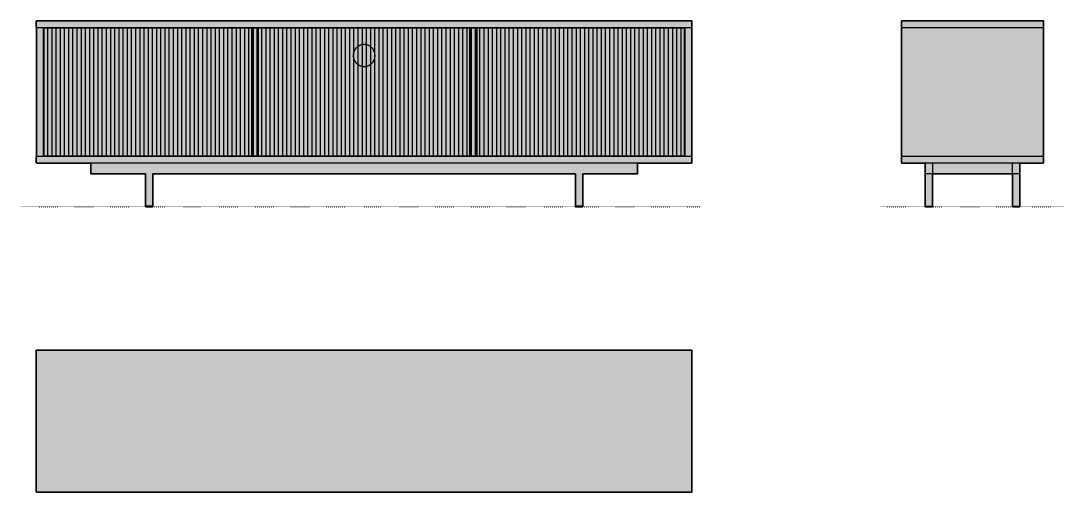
# Model space of a CAD drawing. Header units: millimetres. Extents: x 0 to 2864, y -783 to 510.
import ezdxf

# ---------------------------------------------------------------- set-up
doc = ezdxf.new("R2010")
doc.units = ezdxf.units.MM
doc.linetypes.add('Dots', pattern=[1, 0, -1])
doc.layers.add('Blocks', color=7, linetype='Continuous')
doc.layers.add('Blocks$Fill', color=7, linetype='Continuous', true_color=0xffffff)
for name, color, linetype, lineweight, true_color in [('Blocks$Inner', 7, 'Continuous', 25, 0x007f00), ('Blocks$Outline', 7, 'Continuous', 35, 0xff3f3f), ('Groud', 7, 'Dots', 25, 0x243775)]:
    doc.layers.add(name, color=color, linetype=linetype, lineweight=lineweight, true_color=true_color)

# ---------------------------------------------------------------- blocks, each defined once
blk = doc.blocks.new('Colour Floor Cabinet L w. glass door Top')
at = {"layer": 'Blocks$Fill'}
blk.add_hatch(color=256, dxfattribs=at).paths.add_polyline_path([(158.8, 12.3), (1955.8, 12.3), (1955.8, 12.3), (1955.9, 12.3), (1955.9, 12.3), (1956, 12.3), (1956, 12.3), (1956.1, 12.3), (1956.1, 12.2), (1956.2, 12.2), (1956.2, 12.2), (1956.3, 12.2), (1956.3, 12.2), (1956.4, 12.2), (1956.4, 12.1), (1956.5, 12.1), (1956.5, 12.1), (1956.6, 12.1), (1956.6, 12), (1956.6, 12), (1956.7, 12), (1956.7, 11.9), (1956.8, 11.9), (1956.8, 11.9), (1956.8, 11.8), (1956.9, 11.8), (1956.9, 11.8), (1956.9, 11.7), (1957, 11.7), (1957, 11.6), (1957, 11.6), (1957.1, 11.6), (1957.1, 11.5), (1957.1, 11.5), (1957.1, 11.4), (1957.2, 11.4), (1957.2, 11.3), (1957.2, 11.3), (1957.2, 11.2), (1957.2, 11.2), (1957.2, 11.1), (1957.2, 11.1), (1957.3, 11), (1957.3, 11), (1957.3, 10.9), (1957.3, 10.9), (1957.3, 10.8), (1957.3, 10.8), (1957.3, -376.2), (1957.3, -376.3), (1957.3, -376.3), (1957.3, -376.4), (1957.3, -376.4), (1957.3, -376.5), (1957.2, -376.5), (1957.2, -376.6), (1957.2, -376.6), (1957.2, -376.7), (1957.2, -376.7), (1957.2, -376.8), (1957.2, -376.8), (1957.1, -376.9), (1957.1, -376.9), (1957.1, -377), (1957.1, -377), (1957, -377), (1957, -377.1), (1957, -377.1), (1956.9, -377.2), (1956.9, -377.2), (1956.9, -377.2), (1956.8, -377.3), (1956.8, -377.3), (1956.8, -377.3), (1956.7, -377.4), (1956.7, -377.4), (1956.6, -377.4), (1956.6, -377.5), (1956.6, -377.5), (1956.5, -377.5), (1956.5, -377.6), (1956.4, -377.6), (1956.4, -377.6), (1956.3, -377.6), (1956.3, -377.6), (1956.2, -377.6), (1956.2, -377.7), (1956.1, -377.7), (1956.1, -377.7), (1956, -377.7), (1956, -377.7), (1955.9, -377.7), (1955.9, -377.7), (1955.8, -377.7), (1955.8, -377.7), (158.8, -377.7), (158.7, -377.7), (158.7, -377.7), (158.6, -377.7), (158.6, -377.7), (158.5, -377.7), (158.5, -377.7), (158.4, -377.7), (158.4, -377.7), (158.3, -377.6), (158.3, -377.6), (158.2, -377.6), (158.2, -377.6), (158.1, -377.6), (158.1, -377.6), (158, -377.5), (158, -377.5), (158, -377.5), (157.9, -377.4), (157.9, -377.4), (157.8, -377.4), (157.8, -377.3), (157.8, -377.3), (157.7, -377.3), (157.7, -377.2), (157.7, -377.2), (157.6, -377.2), (157.6, -377.1), (157.6, -377.1), (157.5, -377), (157.5, -377), (157.5, -377), (157.4, -376.9), (157.4, -376.9), (157.4, -376.8), (157.4, -376.8), (157.4, -376.7), (157.4, -376.7), (157.3, -376.6), (157.3, -376.6), (157.3, -376.5), (157.3, -376.5), (157.3, -376.4), (157.3, -376.4), (157.3, -376.3), (157.3, -376.3), (157.3, -376.2), (157.3, 10.8), (157.3, 10.8), (157.3, 10.9), (157.3, 10.9), (157.3, 11), (157.3, 11), (157.3, 11.1), (157.3, 11.1), (157.3, 11.2), (157.4, 11.2), (157.4, 11.3), (157.4, 11.3), (157.4, 11.4), (157.4, 11.4), (157.4, 11.5), (157.5, 11.5), (157.5, 11.6), (157.5, 11.6), (157.6, 11.6), (157.6, 11.7), (157.6, 11.7), (157.7, 11.8), (157.7, 11.8), (157.7, 11.8), (157.8, 11.9), (157.8, 11.9), (157.8, 11.9), (157.9, 12), (157.9, 12), (158, 12), (158, 12.1), (158, 12.1), (158.1, 12.1), (158.1, 12.1), (158.2, 12.2), (158.2, 12.2), (158.3, 12.2), (158.3, 12.2), (158.4, 12.2), (158.4, 12.2), (158.5, 12.3), (158.5, 12.3), (158.6, 12.3), (158.6, 12.3), (158.7, 12.3), (158.7, 12.3)], flags=0)
at = {"layer": 'Blocks$Inner'}
blk.add_lwpolyline([(158.8, 12.3), (1955.8, 12.3), (1955.8, 12.3), (1955.9, 12.3), (1955.9, 12.3), (1956, 12.3), (1956, 12.3), (1956.1, 12.3), (1956.1, 12.2), (1956.2, 12.2), (1956.2, 12.2), (1956.3, 12.2), (1956.3, 12.2), (1956.4, 12.2), (1956.4, 12.1), (1956.5, 12.1), (1956.5, 12.1), (1956.6, 12.1), (1956.6, 12), (1956.6, 12), (1956.7, 12), (1956.7, 11.9), (1956.8, 11.9), (1956.8, 11.9), (1956.8, 11.8), (1956.9, 11.8), (1956.9, 11.8), (1956.9, 11.7), (1957, 11.7), (1957, 11.6), (1957, 11.6), (1957.1, 11.6), (1957.1, 11.5), (1957.1, 11.5), (1957.1, 11.4), (1957.2, 11.4), (1957.2, 11.3), (1957.2, 11.3), (1957.2, 11.2), (1957.2, 11.2), (1957.2, 11.1), (1957.2, 11.1), (1957.3, 11), (1957.3, 11), (1957.3, 10.9), (1957.3, 10.9), (1957.3, 10.8), (1957.3, 10.8), (1957.3, -376.2), (1957.3, -376.3), (1957.3, -376.3), (1957.3, -376.4), (1957.3, -376.4), (1957.3, -376.5), (1957.2, -376.5), (1957.2, -376.6), (1957.2, -376.6), (1957.2, -376.7), (1957.2, -376.7), (1957.2, -376.8), (1957.2, -376.8), (1957.1, -376.9), (1957.1, -376.9), (1957.1, -377), (1957.1, -377), (1957, -377), (1957, -377.1), (1957, -377.1), (1956.9, -377.2), (1956.9, -377.2), (1956.9, -377.2), (1956.8, -377.3), (1956.8, -377.3), (1956.8, -377.3), (1956.7, -377.4), (1956.7, -377.4), (1956.6, -377.4), (1956.6, -377.5), (1956.6, -377.5), (1956.5, -377.5), (1956.5, -377.6), (1956.4, -377.6), (1956.4, -377.6), (1956.3, -377.6), (1956.3, -377.6), (1956.2, -377.6), (1956.2, -377.7), (1956.1, -377.7), (1956.1, -377.7), (1956, -377.7), (1956, -377.7), (1955.9, -377.7), (1955.9, -377.7), (1955.8, -377.7), (1955.8, -377.7), (158.8, -377.7), (158.7, -377.7), (158.7, -377.7), (158.6, -377.7), (158.6, -377.7), (158.5, -377.7), (158.5, -377.7), (158.4, -377.7), (158.4, -377.7), (158.3, -377.6), (158.3, -377.6), (158.2, -377.6), (158.2, -377.6), (158.1, -377.6), (158.1, -377.6), (158, -377.5), (158, -377.5), (158, -377.5), (157.9, -377.4), (157.9, -377.4), (157.8, -377.4), (157.8, -377.3), (157.8, -377.3), (157.7, -377.3), (157.7, -377.2), (157.7, -377.2), (157.6, -377.2), (157.6, -377.1), (157.6, -377.1), (157.5, -377), (157.5, -377), (157.5, -377), (157.4, -376.9), (157.4, -376.9), (157.4, -376.8), (157.4, -376.8), (157.4, -376.7), (157.4, -376.7), (157.3, -376.6), (157.3, -376.6), (157.3, -376.5), (157.3, -376.5), (157.3, -376.4), (157.3, -376.4), (157.3, -376.3), (157.3, -376.3), (157.3, -376.2), (157.3, 10.8), (157.3, 10.8), (157.3, 10.9), (157.3, 10.9), (157.3, 11), (157.3, 11), (157.3, 11.1), (157.3, 11.1), (157.3, 11.2), (157.4, 11.2), (157.4, 11.3), (157.4, 11.3), (157.4, 11.4), (157.4, 11.4), (157.4, 11.5), (157.5, 11.5), (157.5, 11.6), (157.5, 11.6), (157.6, 11.6), (157.6, 11.7), (157.6, 11.7), (157.7, 11.8), (157.7, 11.8), (157.7, 11.8), (157.8, 11.9), (157.8, 11.9), (157.8, 11.9), (157.9, 12), (157.9, 12), (158, 12), (158, 12.1), (158, 12.1), (158.1, 12.1), (158.1, 12.1), (158.2, 12.2), (158.2, 12.2), (158.3, 12.2), (158.3, 12.2), (158.4, 12.2), (158.4, 12.2), (158.5, 12.3), (158.5, 12.3), (158.6, 12.3), (158.6, 12.3), (158.7, 12.3), (158.7, 12.3)], close=True, dxfattribs=at)
at = {"layer": 'Blocks$Outline'}
blk.add_lwpolyline([(158.8, 12.3), (1955.8, 12.3), (1955.8, 12.3), (1955.9, 12.3), (1955.9, 12.3), (1956, 12.3), (1956, 12.3), (1956.1, 12.3), (1956.1, 12.2), (1956.2, 12.2), (1956.2, 12.2), (1956.3, 12.2), (1956.3, 12.2), (1956.4, 12.2), (1956.4, 12.1), (1956.5, 12.1), (1956.5, 12.1), (1956.6, 12.1), (1956.6, 12), (1956.6, 12), (1956.7, 12), (1956.7, 11.9), (1956.8, 11.9), (1956.8, 11.9), (1956.8, 11.8), (1956.9, 11.8), (1956.9, 11.8), (1956.9, 11.7), (1957, 11.7), (1957, 11.6), (1957, 11.6), (1957.1, 11.6), (1957.1, 11.5), (1957.1, 11.5), (1957.1, 11.4), (1957.2, 11.4), (1957.2, 11.3), (1957.2, 11.3), (1957.2, 11.2), (1957.2, 11.2), (1957.2, 11.1), (1957.2, 11.1), (1957.3, 11), (1957.3, 11), (1957.3, 10.9), (1957.3, 10.9), (1957.3, 10.8), (1957.3, 10.8), (1957.3, -376.2), (1957.3, -376.3), (1957.3, -376.3), (1957.3, -376.4), (1957.3, -376.4), (1957.3, -376.5), (1957.2, -376.5), (1957.2, -376.6), (1957.2, -376.6), (1957.2, -376.7), (1957.2, -376.7), (1957.2, -376.8), (1957.2, -376.8), (1957.1, -376.9), (1957.1, -376.9), (1957.1, -377), (1957.1, -377), (1957, -377), (1957, -377.1), (1957, -377.1), (1956.9, -377.2), (1956.9, -377.2), (1956.9, -377.2), (1956.8, -377.3), (1956.8, -377.3), (1956.8, -377.3), (1956.7, -377.4), (1956.7, -377.4), (1956.6, -377.4), (1956.6, -377.5), (1956.6, -377.5), (1956.5, -377.5), (1956.5, -377.6), (1956.4, -377.6), (1956.4, -377.6), (1956.3, -377.6), (1956.3, -377.6), (1956.2, -377.6), (1956.2, -377.7), (1956.1, -377.7), (1956.1, -377.7), (1956, -377.7), (1956, -377.7), (1955.9, -377.7), (1955.9, -377.7), (1955.8, -377.7), (1955.8, -377.7), (158.8, -377.7), (158.7, -377.7), (158.7, -377.7), (158.6, -377.7), (158.6, -377.7), (158.5, -377.7), (158.5, -377.7), (158.4, -377.7), (158.4, -377.7), (158.3, -377.6), (158.3, -377.6), (158.2, -377.6), (158.2, -377.6), (158.1, -377.6), (158.1, -377.6), (158, -377.5), (158, -377.5), (158, -377.5), (157.9, -377.4), (157.9, -377.4), (157.8, -377.4), (157.8, -377.3), (157.8, -377.3), (157.7, -377.3), (157.7, -377.2), (157.7, -377.2), (157.6, -377.2), (157.6, -377.1), (157.6, -377.1), (157.5, -377), (157.5, -377), (157.5, -377), (157.4, -376.9), (157.4, -376.9), (157.4, -376.8), (157.4, -376.8), (157.4, -376.7), (157.4, -376.7), (157.3, -376.6), (157.3, -376.6), (157.3, -376.5), (157.3, -376.5), (157.3, -376.4), (157.3, -376.4), (157.3, -376.3), (157.3, -376.3), (157.3, -376.2), (157.3, 10.8), (157.3, 10.8), (157.3, 10.9), (157.3, 10.9), (157.3, 11), (157.3, 11), (157.3, 11.1), (157.3, 11.1), (157.3, 11.2), (157.4, 11.2), (157.4, 11.3), (157.4, 11.3), (157.4, 11.4), (157.4, 11.4), (157.4, 11.5), (157.5, 11.5), (157.5, 11.6), (157.5, 11.6), (157.6, 11.6), (157.6, 11.7), (157.6, 11.7), (157.7, 11.8), (157.7, 11.8), (157.7, 11.8), (157.8, 11.9), (157.8, 11.9), (157.8, 11.9), (157.9, 12), (157.9, 12), (158, 12), (158, 12.1), (158, 12.1), (158.1, 12.1), (158.1, 12.1), (158.2, 12.2), (158.2, 12.2), (158.3, 12.2), (158.3, 12.2), (158.4, 12.2), (158.4, 12.2), (158.5, 12.3), (158.5, 12.3), (158.6, 12.3), (158.6, 12.3), (158.7, 12.3), (158.7, 12.3)], close=True, dxfattribs=at)
blk = doc.blocks.new('Colour Floor Cabinet L w. glass door Side')
at = {"layer": 'Blocks$Fill'}
blk.add_hatch(color=256, dxfattribs=at).paths.add_polyline_path([(141.5, 1.4), (141.6, 1.4), (141.6, 1.4), (141.6, 1.4), (141.6, 1.4), (141.6, 1.4), (141.6, 1.4), (141.6, 1.4), (141.6, 1.4), (141.6, 1.4), (141.6, 1.4), (141.6, 1.4), (141.6, 1.4), (141.6, 1.4), (141.6, 1.4), (141.6, 1.4), (141.6, 1.4), (141.6, 1.4), (141.6, 1.4), (141.6, 1.4), (141.6, 1.4), (141.6, 1.4), (141.6, 1.4), (141.6, 1.4), (141.6, 1.4), (141.6, 1.4), (141.6, 1.4), (141.6, 1.4), (141.6, 1.4), (141.6, 1.4), (141.6, 1.4), (141.6, 1.4), (141.6, 1.4), (141.6, 1.4), (141.6, 1.4), (141.6, 1.4), (141.6, 1.4), (141.6, 1.4), (141.6, 1.4), (141.6, 1.4), (141.6, 1.4), (141.6, 1.4), (141.6, 1.4), (141.6, 0), (141.6, 0), (141.6, 0), (141.6, 0), (141.6, 0), (141.6, 0), (141.6, 0), (141.6, 0), (141.6, 0), (141.6, 0), (141.6, 0), (141.6, 0), (141.6, 0), (141.6, 0), (141.6, 0), (141.6, 0), (141.6, 0), (141.6, 0), (141.6, 0), (141.6, 0), (141.6, 0), (141.6, 0), (141.6, 0), (141.6, 0), (141.6, 0), (141.6, 0), (141.6, 0), (141.6, 0), (141.6, 0), (141.6, 0), (141.6, 0), (141.6, 0), (141.6, -0.1), (141.6, -0.1), (141.6, -0.1), (141.6, -0.1), (141.6, -0.1), (141.6, -0.1), (141.6, -0.1), (141.6, -0.1), (141.6, -0.1), (141.5, -0.1), (141.5, -0.1), (141.5, -0.1), (141.5, -0.1), (141.5, -0.1), (121.6, -0.1), (121.6, -0.1), (121.6, -0.1), (121.6, -0.1), (121.6, -0.1), (121.6, -0.1), (121.6, -0.1), (121.6, -0.1), (121.6, -0.1), (121.6, -0.1), (121.6, -0.1), (121.6, -0.1), (121.6, -0.1), (121.6, 0), (121.6, 0), (121.6, 0), (121.6, 0), (121.6, 0), (121.6, 0), (121.6, 0), (121.6, 0), (121.6, 0), (121.6, 0), (121.6, 0), (121.6, 0), (121.6, 0), (121.6, 0), (121.6, 0), (121.6, 0), (121.6, 0), (121.6, 0), (121.6, 0), (121.6, 0), (121.6, 0), (121.6, 0), (121.6, 0), (121.6, 0), (121.6, 0), (121.6, 0), (121.6, 0), (121.6, 0), (121.6, 0), (121.6, 0), (121.6, 0), (121.6, 0), (121.6, 0), (121.6, 1.4), (121.6, 1.4), (121.6, 1.4), (121.6, 1.4), (121.6, 1.4), (121.6, 1.4), (121.6, 1.4), (121.6, 1.4), (121.6, 1.4), (121.6, 1.4), (121.6, 1.4), (121.6, 1.4), (121.6, 1.4), (121.6, 1.4), (121.6, 1.4), (121.6, 1.4), (121.6, 1.4), (121.6, 1.4), (121.6, 1.4), (121.6, 1.4), (121.6, 1.4), (121.6, 1.4), (121.6, 1.4), (121.6, 1.4), (121.6, 1.4), (121.6, 1.4), (121.6, 1.4), (121.6, 1.4), (121.6, 1.4), (121.6, 1.4), (121.6, 1.4), (121.6, 1.4), (121.6, 1.4), (121.6, 1.4), (121.6, 1.4), (121.6, 1.4), (121.6, 1.4), (121.6, 1.4), (121.6, 1.4), (121.6, 1.4), (121.6, 1.4), (121.6, 1.4), (121.6, 91.9), (121.6, 118), (121.6, 118.1), (121.6, 118.2), (121.6, 118.2), (121.6, 118.3), (121.6, 118.4), (121.7, 118.4), (121.7, 118.5), (121.7, 118.6), (121.7, 118.6), (121.7, 118.7), (121.8, 118.7), (121.8, 118.8), (121.8, 118.9), (121.8, 118.9), (121.9, 119), (121.9, 119), (122, 119.1), (122, 119.2), (122, 119.2), (122.1, 119.3), (122.1, 119.3), (122.2, 119.4), (122.2, 119.4), (122.3, 119.5), (122.3, 119.5), (122.4, 119.5), (122.4, 119.6), (122.5, 119.6), (122.6, 119.7), (122.6, 119.7), (122.7, 119.7), (122.7, 119.8), (122.8, 119.8), (122.9, 119.8), (122.9, 119.8), (123, 119.9), (123.1, 119.9), (123.1, 119.9), (123.2, 119.9), (123.3, 119.9), (123.3, 119.9), (123.4, 119.9), (123.5, 119.9), (123.5, 119.9), (123.6, 119.9), (58, 119.9), (57.9, 120), (57.9, 120), (57.8, 120), (57.8, 120), (57.7, 120), (57.7, 120), (57.6, 120), (57.6, 120), (57.5, 120.1), (57.5, 120.1), (57.4, 120.1), (57.4, 120.1), (57.4, 120.1), (57.3, 120.2), (57.3, 120.2), (57.2, 120.2), (57.2, 120.3), (57.1, 120.3), (57.1, 120.3), (57.1, 120.4), (57, 120.4), (57, 120.4), (57, 120.5), (56.9, 120.5), (56.9, 120.5), (56.9, 120.6), (56.8, 120.6), (56.8, 120.7), (56.8, 120.7), (56.8, 120.8), (56.7, 120.8), (56.7, 120.9), (56.7, 120.9), (56.7, 120.9), (56.7, 121), (56.6, 121), (56.6, 121.1), (56.6, 121.1), (56.6, 121.2), (56.6, 121.2), (56.6, 121.3), (56.6, 121.3), (56.6, 121.4), (56.6, 121.4), (56.6, 137.5), (56.6, 137.6), (56.6, 137.6), (56.6, 137.7), (56.6, 137.7), (56.6, 137.8), (56.6, 137.8), (56.6, 137.9), (56.7, 137.9), (56.7, 138), (56.7, 138), (56.7, 138), (56.7, 138.1), (56.8, 138.1), (56.8, 138.2), (56.8, 138.2), (56.8, 138.3), (56.9, 138.3), (56.9, 138.4), (56.9, 138.4), (57, 138.4), (57, 138.5), (57, 138.5), (57.1, 138.5), (57.1, 138.6), (57.1, 138.6), (57.2, 138.6), (57.2, 138.7), (57.3, 138.7), (57.3, 138.7), (57.4, 138.8), (57.4, 138.8), (57.4, 138.8), (57.5, 138.8), (57.5, 138.8), (57.6, 138.9), (57.6, 138.9), (57.7, 138.9), (57.7, 138.9), (57.8, 138.9), (57.8, 138.9), (57.9, 138.9), (57.9, 138.9), (58, 138.9), (58, 138.9), (58.1, 138.9), (58.5, 138.9), (58.4, 139), (58.4, 139), (58.3, 139), (58.3, 139), (58.2, 139), (58.2, 139), (58.1, 139), (58.1, 139), (58, 139.1), (58, 139.1), (57.9, 139.1), (57.9, 139.1), (57.9, 139.1), (57.8, 139.2), (57.8, 139.2), (57.7, 139.2), (57.7, 139.3), (57.6, 139.3), (57.6, 139.3), (57.6, 139.4), (57.5, 139.4), (57.5, 139.4), (57.5, 139.5), (57.4, 139.5), (57.4, 139.5), (57.4, 139.6), (57.3, 139.6), (57.3, 139.7), (57.3, 139.7), (57.3, 139.8), (57.2, 139.8), (57.2, 139.9), (57.2, 139.9), (57.2, 139.9), (57.2, 140), (57.1, 140), (57.1, 140.1), (57.1, 140.1), (57.1, 140.2), (57.1, 140.2), (57.1, 140.3), (57.1, 140.3), (57.1, 140.4), (57.1, 140.4), (57.1, 489.5), (57.1, 489.6), (57.1, 489.6), (57.1, 489.7), (57.1, 489.7), (57.1, 489.8), (57.1, 489.8), (57.1, 489.9), (57.2, 489.9), (57.2, 490), (57.2, 490), (57.2, 490), (57.2, 490.1), (57.3, 490.1), (57.3, 490.2), (57.3, 490.2), (57.3, 490.3), (57.4, 490.3), (57.4, 490.4), (57.4, 490.4), (57.5, 490.4), (57.5, 490.5), (57.5, 490.5), (57.6, 490.5), (57.6, 490.6), (57.6, 490.6), (57.7, 490.6), (57.7, 490.7), (57.8, 490.7), (57.8, 490.7), (57.9, 490.8), (57.9, 490.8), (57.9, 490.8), (58, 490.8), (58, 490.8), (58.1, 490.9), (58.1, 490.9), (58.2, 490.9), (58.2, 490.9), (58.3, 490.9), (58.3, 490.9), (58.4, 490.9), (58.4, 490.9), (58.5, 490.9), (58.5, 490.9), (58, 490.9), (57.9, 491), (57.9, 491), (57.8, 491), (57.8, 491), (57.7, 491), (57.7, 491), (57.6, 491), (57.6, 491), (57.5, 491.1), (57.5, 491.1), (57.4, 491.1), (57.4, 491.1), (57.4, 491.1), (57.3, 491.2), (57.3, 491.2), (57.2, 491.2), (57.2, 491.3), (57.1, 491.3), (57.1, 491.3), (57.1, 491.4), (57, 491.4), (57, 491.4), (57, 491.5), (56.9, 491.5), (56.9, 491.5), (56.9, 491.6), (56.8, 491.6), (56.8, 491.7), (56.8, 491.7), (56.8, 491.8), (56.7, 491.8), (56.7, 491.9), (56.7, 491.9), (56.7, 491.9), (56.7, 492), (56.6, 492), (56.6, 492.1), (56.6, 492.1), (56.6, 492.2), (56.6, 492.2), (56.6, 492.3), (56.6, 492.3), (56.6, 492.4), (56.6, 492.4), (56.6, 508.5), (56.6, 508.6), (56.6, 508.6), (56.6, 508.7), (56.6, 508.7), (56.6, 508.8), (56.6, 508.8), (56.6, 508.9), (56.7, 508.9), (56.7, 509), (56.7, 509), (56.7, 509), (56.7, 509.1), (56.8, 509.1), (56.8, 509.2), (56.8, 509.2), (56.8, 509.3), (56.9, 509.3), (56.9, 509.4), (56.9, 509.4), (57, 509.4), (57, 509.5), (57, 509.5), (57.1, 509.5), (57.1, 509.6), (57.1, 509.6), (57.2, 509.6), (57.2, 509.7), (57.3, 509.7), (57.3, 509.7), (57.4, 509.8), (57.4, 509.8), (57.4, 509.8), (57.5, 509.8), (57.5, 509.8), (57.6, 509.9), (57.6, 509.9), (57.7, 509.9), (57.7, 509.9), (57.8, 509.9), (57.8, 509.9), (57.9, 509.9), (57.9, 509.9), (58, 509.9), (58, 509.9), (58.1, 509.9), (445.1, 509.9), (445.2, 509.9), (445.2, 509.9), (445.3, 509.9), (445.3, 509.9), (445.4, 509.9), (445.4, 509.9), (445.5, 509.9), (445.5, 509.9), (445.6, 509.9), (445.6, 509.8), (445.7, 509.8), (445.7, 509.8), (445.8, 509.8), (445.8, 509.8), (445.9, 509.7), (445.9, 509.7), (446, 509.7), (446, 509.6), (446, 509.6), (446.1, 509.6), (446.1, 509.5), (446.2, 509.5), (446.2, 509.5), (446.2, 509.4), (446.3, 509.4), (446.3, 509.4), (446.3, 509.3), (446.3, 509.3), (446.4, 509.2), (446.4, 509.2), (446.4, 509.1), (446.4, 509.1), (446.5, 509), (446.5, 509), (446.5, 509), (446.5, 508.9), (446.5, 508.9), (446.6, 508.8), (446.6, 508.8), (446.6, 508.7), (446.6, 508.7), (446.6, 508.6), (446.6, 508.6), (446.6, 508.5), (446.6, 508.4), (446.6, 492.4), (446.6, 492.3), (446.6, 492.3), (446.6, 492.2), (446.6, 492.2), (446.6, 492.1), (446.6, 492.1), (446.5, 492), (446.5, 492), (446.5, 491.9), (446.5, 491.9), (446.5, 491.9), (446.4, 491.8), (446.4, 491.8), (446.4, 491.7), (446.4, 491.7), (446.3, 491.6), (446.3, 491.6), (446.3, 491.5), (446.3, 491.5), (446.2, 491.5), (446.2, 491.4), (446.2, 491.4), (446.1, 491.4), (446.1, 491.3), (446, 491.3), (446, 491.3), (446, 491.2), (445.9, 491.2), (445.9, 491.2), (445.8, 491.1), (445.8, 491.1), (445.7, 491.1), (445.7, 491.1), (445.6, 491.1), (445.6, 491), (445.5, 491), (445.5, 491), (445.4, 491), (445.4, 491), (445.3, 491), (445.3, 491), (445.2, 491), (445.2, 491), (445.1, 490.9), (445.1, 490.9), (444.6, 490.9), (444.7, 490.9), (444.8, 490.9), (444.8, 490.9), (444.9, 490.9), (444.9, 490.9), (445, 490.9), (445, 490.9), (445.1, 490.9), (445.1, 490.8), (445.2, 490.8), (445.2, 490.8), (445.3, 490.8), (445.3, 490.8), (445.4, 490.7), (445.4, 490.7), (445.5, 490.7), (445.5, 490.6), (445.5, 490.6), (445.6, 490.6), (445.6, 490.5), (445.7, 490.5), (445.7, 490.5), (445.7, 490.4), (445.8, 490.4), (445.8, 490.4), (445.8, 490.3), (445.8, 490.3), (445.9, 490.2), (445.9, 490.2), (445.9, 490.1), (445.9, 490.1), (446, 490), (446, 490), (446, 490), (446, 489.9), (446, 489.9), (446.1, 489.8), (446.1, 489.8), (446.1, 489.7), (446.1, 489.7), (446.1, 489.6), (446.1, 489.6), (446.1, 489.5), (446.1, 489.4), (446.1, 140.4), (446.1, 140.3), (446.1, 140.3), (446.1, 140.2), (446.1, 140.2), (446.1, 140.1), (446.1, 140.1), (446, 140), (446, 140), (446, 139.9), (446, 139.9), (446, 139.9), (445.9, 139.8), (445.9, 139.8), (445.9, 139.7), (445.9, 139.7), (445.8, 139.6), (445.8, 139.6), (445.8, 139.5), (445.8, 139.5), (445.7, 139.5), (445.7, 139.4), (445.7, 139.4), (445.6, 139.4), (445.6, 139.3), (445.5, 139.3), (445.5, 139.3), (445.5, 139.2), (445.4, 139.2), (445.4, 139.2), (445.3, 139.1), (445.3, 139.1), (445.2, 139.1), (445.2, 139.1), (445.1, 139.1), (445.1, 139), (445, 139), (445, 139), (444.9, 139), (444.9, 139), (444.8, 139), (444.8, 139), (444.7, 139), (444.7, 139), (444.6, 138.9), (445.1, 138.9), (445.2, 138.9), (445.2, 138.9), (445.3, 138.9), (445.3, 138.9), (445.4, 138.9), (445.4, 138.9), (445.5, 138.9), (445.5, 138.9), (445.6, 138.9), (445.6, 138.8), (445.7, 138.8), (445.7, 138.8), (445.8, 138.8), (445.8, 138.8), (445.9, 138.7), (445.9, 138.7), (446, 138.7), (446, 138.6), (446, 138.6), (446.1, 138.6), (446.1, 138.5), (446.2, 138.5), (446.2, 138.5), (446.2, 138.4), (446.3, 138.4), (446.3, 138.4), (446.3, 138.3), (446.3, 138.3), (446.4, 138.2), (446.4, 138.2), (446.4, 138.1), (446.4, 138.1), (446.5, 138), (446.5, 138), (446.5, 138), (446.5, 137.9), (446.5, 137.9), (446.6, 137.8), (446.6, 137.8), (446.6, 137.7), (446.6, 137.7), (446.6, 137.6), (446.6, 137.6), (446.6, 137.5), (446.6, 137.4), (446.6, 121.4), (446.6, 121.3), (446.6, 121.3), (446.6, 121.2), (446.6, 121.2), (446.6, 121.1), (446.6, 121.1), (446.5, 121), (446.5, 121), (446.5, 120.9), (446.5, 120.9), (446.5, 120.9), (446.4, 120.8), (446.4, 120.8), (446.4, 120.7), (446.4, 120.7), (446.3, 120.6), (446.3, 120.6), (446.3, 120.5), (446.3, 120.5), (446.2, 120.5), (446.2, 120.4), (446.2, 120.4), (446.1, 120.4), (446.1, 120.3), (446, 120.3), (446, 120.3), (446, 120.2), (445.9, 120.2), (445.9, 120.2), (445.8, 120.1), (445.8, 120.1), (445.7, 120.1), (445.7, 120.1), (445.6, 120.1), (445.6, 120), (445.5, 120), (445.5, 120), (445.4, 120), (445.4, 120), (445.3, 120), (445.3, 120), (445.2, 120), (445.2, 120), (445.1, 119.9), (445.1, 119.9), (379.6, 119.9), (379.7, 119.9), (379.8, 119.9), (379.9, 119.9), (379.9, 119.9), (380, 119.9), (380.1, 119.9), (380.1, 119.9), (380.2, 119.9), (380.3, 119.8), (380.3, 119.8), (380.4, 119.8), (380.5, 119.8), (380.5, 119.7), (380.6, 119.7), (380.6, 119.7), (380.7, 119.6), (380.7, 119.6), (380.8, 119.5), (380.9, 119.5), (380.9, 119.5), (381, 119.4), (381, 119.4), (381.1, 119.3), (381.1, 119.3), (381.1, 119.2), (381.2, 119.2), (381.2, 119.1), (381.3, 119), (381.3, 119), (381.3, 118.9), (381.4, 118.9), (381.4, 118.8), (381.4, 118.7), (381.5, 118.7), (381.5, 118.6), (381.5, 118.6), (381.5, 118.5), (381.5, 118.4), (381.6, 118.4), (381.6, 118.3), (381.6, 118.2), (381.6, 118.2), (381.6, 118.1), (381.6, 118), (381.6, 117.9), (381.6, 91.9), (381.6, 1.4), (381.5, 1.4), (381.6, 1.4), (381.6, 1.4), (381.6, 1.4), (381.6, 1.4), (381.6, 1.4), (381.6, 1.4), (381.6, 1.4), (381.6, 1.4), (381.6, 1.4), (381.6, 1.4), (381.6, 1.4), (381.6, 1.4), (381.6, 1.4), (381.6, 1.4), (381.6, 1.4), (381.6, 1.4), (381.6, 1.4), (381.6, 1.4), (381.6, 1.4), (381.6, 1.4), (381.6, 1.4), (381.6, 1.4), (381.6, 1.4), (381.6, 1.4), (381.6, 1.4), (381.6, 1.4), (381.6, 1.4), (381.6, 1.4), (381.6, 1.4), (381.6, 1.4), (381.6, 1.4), (381.6, 1.4), (381.6, 1.4), (381.6, 1.4), (381.6, 1.4), (381.6, 1.4), (381.6, 1.4), (381.6, 1.4), (381.6, 1.4), (381.6, 1.4), (381.6, 1.4), (381.6, 1.4), (381.6, 0), (381.6, 0), (381.6, 0), (381.6, 0), (381.6, 0), (381.6, 0), (381.6, 0), (381.6, 0), (381.6, 0), (381.6, 0), (381.6, 0), (381.6, 0), (381.6, 0), (381.6, 0), (381.6, 0), (381.6, 0), (381.6, 0), (381.6, 0), (381.6, 0), (381.6, 0), (381.6, 0), (381.6, 0), (381.6, 0), (381.6, 0), (381.6, 0), (381.6, 0), (381.6, 0), (381.6, 0), (381.6, 0), (381.6, 0), (381.6, 0), (381.6, 0), (381.6, -0.1), (381.6, -0.1), (381.6, -0.1), (381.6, -0.1), (381.6, -0.1), (381.6, -0.1), (381.6, -0.1), (381.6, -0.1), (381.6, -0.1), (381.5, -0.1), (381.5, -0.1), (381.5, -0.1), (381.5, -0.1), (381.5, -0.1), (361.6, -0.1), (361.6, -0.1), (361.6, -0.1), (361.6, -0.1), (361.6, -0.1), (361.6, -0.1), (361.6, -0.1), (361.6, -0.1), (361.6, -0.1), (361.6, -0.1), (361.6, -0.1), (361.6, -0.1), (361.6, -0.1), (361.6, 0), (361.6, 0), (361.6, 0), (361.6, 0), (361.6, 0), (361.6, 0), (361.6, 0), (361.6, 0), (361.6, 0), (361.6, 0), (361.6, 0), (361.6, 0), (361.6, 0), (361.6, 0), (361.6, 0), (361.6, 0), (361.6, 0), (361.6, 0), (361.6, 0), (361.6, 0), (361.6, 0), (361.6, 0), (361.6, 0), (361.6, 0), (361.6, 0), (361.6, 0), (361.6, 0), (361.6, 0), (361.6, 0), (361.6, 0), (361.6, 0), (361.6, 0), (361.6, 0), (361.6, 1.4), (361.6, 1.4), (361.6, 1.4), (361.6, 1.4), (361.6, 1.4), (361.6, 1.4), (361.6, 1.4), (361.6, 1.4), (361.6, 1.4), (361.6, 1.4), (361.6, 1.4), (361.6, 1.4), (361.6, 1.4), (361.6, 1.4), (361.6, 1.4), (361.6, 1.4), (361.6, 1.4), (361.6, 1.4), (361.6, 1.4), (361.6, 1.4), (361.6, 1.4), (361.6, 1.4), (361.6, 1.4), (361.6, 1.4), (361.6, 1.4), (361.6, 1.4), (361.6, 1.4), (361.6, 1.4), (361.6, 1.4), (361.6, 1.4), (361.6, 1.4), (361.6, 1.4), (361.6, 1.4), (361.6, 1.4), (361.6, 1.4), (361.6, 1.4), (361.6, 1.4), (361.6, 1.4), (361.6, 1.4), (361.6, 1.4), (361.6, 1.4), (361.6, 1.4), (361.6, 89.9), (141.6, 89.9), (141.6, 1.4)], flags=0)
at = {"layer": 'Blocks$Inner'}
blk.add_line((141.6, 89.9), (141, 90.5), dxfattribs=at)
for points in [[(58, 490.9), (58, 491), (57.9, 491), (57.9, 491), (57.8, 491), (57.8, 491), (57.7, 491), (57.7, 491), (57.6, 491), (57.6, 491), (57.5, 491.1), (57.5, 491.1), (57.4, 491.1), (57.4, 491.1), (57.4, 491.1), (57.3, 491.2), (57.3, 491.2), (57.2, 491.2), (57.2, 491.3), (57.1, 491.3), (57.1, 491.3), (57.1, 491.4), (57, 491.4), (57, 491.4), (57, 491.5), (56.9, 491.5), (56.9, 491.5), (56.9, 491.6), (56.8, 491.6), (56.8, 491.7), (56.8, 491.7), (56.8, 491.8), (56.7, 491.8), (56.7, 491.9), (56.7, 491.9), (56.7, 491.9), (56.7, 492), (56.6, 492), (56.6, 492.1), (56.6, 492.1), (56.6, 492.2), (56.6, 492.2), (56.6, 492.3), (56.6, 492.3), (56.6, 492.4), (56.6, 492.4), (56.6, 508.4), (56.6, 508.5), (56.6, 508.6), (56.6, 508.6), (56.6, 508.7), (56.6, 508.7), (56.6, 508.8), (56.6, 508.8), (56.6, 508.9), (56.7, 508.9), (56.7, 509), (56.7, 509), (56.7, 509), (56.7, 509.1), (56.8, 509.1), (56.8, 509.2), (56.8, 509.2), (56.8, 509.3), (56.9, 509.3), (56.9, 509.4), (56.9, 509.4), (57, 509.4), (57, 509.5), (57, 509.5), (57.1, 509.5), (57.1, 509.6), (57.1, 509.6), (57.2, 509.6), (57.2, 509.7), (57.3, 509.7), (57.3, 509.7), (57.4, 509.8), (57.4, 509.8), (57.4, 509.8), (57.5, 509.8), (57.5, 509.8), (57.6, 509.9), (57.6, 509.9), (57.7, 509.9), (57.7, 509.9), (57.8, 509.9), (57.8, 509.9), (57.9, 509.9), (57.9, 509.9), (58, 509.9), (58, 509.9), (58.1, 509.9), (445.1, 509.9), (445.1, 509.9), (445.2, 509.9), (445.2, 509.9), (445.3, 509.9), (445.3, 509.9), (445.4, 509.9), (445.4, 509.9), (445.5, 509.9), (445.5, 509.9), (445.6, 509.9), (445.6, 509.8), (445.7, 509.8), (445.7, 509.8), (445.8, 509.8), (445.8, 509.8), (445.9, 509.7), (445.9, 509.7), (446, 509.7), (446, 509.6), (446, 509.6), (446.1, 509.6), (446.1, 509.5), (446.2, 509.5), (446.2, 509.5), (446.2, 509.4), (446.3, 509.4), (446.3, 509.4), (446.3, 509.3), (446.3, 509.3), (446.4, 509.2), (446.4, 509.2), (446.4, 509.1), (446.4, 509.1), (446.5, 509), (446.5, 509), (446.5, 509), (446.5, 508.9), (446.5, 508.9), (446.6, 508.8), (446.6, 508.8), (446.6, 508.7), (446.6, 508.7), (446.6, 508.6), (446.6, 508.6), (446.6, 508.5), (446.6, 508.4), (446.6, 492.4), (446.6, 492.4), (446.6, 492.3), (446.6, 492.3), (446.6, 492.2), (446.6, 492.2), (446.6, 492.1), (446.6, 492.1), (446.5, 492), (446.5, 492), (446.5, 491.9), (446.5, 491.9), (446.5, 491.9), (446.4, 491.8), (446.4, 491.8), (446.4, 491.7), (446.4, 491.7), (446.3, 491.6), (446.3, 491.6), (446.3, 491.5), (446.3, 491.5), (446.2, 491.5), (446.2, 491.4), (446.2, 491.4), (446.1, 491.4), (446.1, 491.3), (446, 491.3), (446, 491.3), (446, 491.2), (445.9, 491.2), (445.9, 491.2), (445.8, 491.1), (445.8, 491.1), (445.7, 491.1), (445.7, 491.1), (445.6, 491.1), (445.6, 491), (445.5, 491), (445.5, 491), (445.4, 491), (445.4, 491), (445.3, 491), (445.3, 491), (445.2, 491), (445.2, 491), (445.1, 490.9), (445.1, 490.9), (58.1, 490.9)], [(58, 119.9), (58, 120), (57.9, 120), (57.9, 120), (57.8, 120), (57.8, 120), (57.7, 120), (57.7, 120), (57.6, 120), (57.6, 120), (57.5, 120.1), (57.5, 120.1), (57.4, 120.1), (57.4, 120.1), (57.4, 120.1), (57.3, 120.2), (57.3, 120.2), (57.2, 120.2), (57.2, 120.3), (57.1, 120.3), (57.1, 120.3), (57.1, 120.4), (57, 120.4), (57, 120.4), (57, 120.5), (56.9, 120.5), (56.9, 120.5), (56.9, 120.6), (56.8, 120.6), (56.8, 120.7), (56.8, 120.7), (56.8, 120.8), (56.7, 120.8), (56.7, 120.9), (56.7, 120.9), (56.7, 120.9), (56.7, 121), (56.6, 121), (56.6, 121.1), (56.6, 121.1), (56.6, 121.2), (56.6, 121.2), (56.6, 121.3), (56.6, 121.3), (56.6, 121.4), (56.6, 121.4), (56.6, 137.4), (56.6, 137.5), (56.6, 137.6), (56.6, 137.6), (56.6, 137.7), (56.6, 137.7), (56.6, 137.8), (56.6, 137.8), (56.6, 137.9), (56.7, 137.9), (56.7, 138), (56.7, 138), (56.7, 138), (56.7, 138.1), (56.8, 138.1), (56.8, 138.2), (56.8, 138.2), (56.8, 138.3), (56.9, 138.3), (56.9, 138.4), (56.9, 138.4), (57, 138.4), (57, 138.5), (57, 138.5), (57.1, 138.5), (57.1, 138.6), (57.1, 138.6), (57.2, 138.6), (57.2, 138.7), (57.3, 138.7), (57.3, 138.7), (57.4, 138.8), (57.4, 138.8), (57.4, 138.8), (57.5, 138.8), (57.5, 138.8), (57.6, 138.9), (57.6, 138.9), (57.7, 138.9), (57.7, 138.9), (57.8, 138.9), (57.8, 138.9), (57.9, 138.9), (57.9, 138.9), (58, 138.9), (58, 138.9), (58.1, 138.9), (445.1, 138.9), (445.1, 138.9), (445.2, 138.9), (445.2, 138.9), (445.3, 138.9), (445.3, 138.9), (445.4, 138.9), (445.4, 138.9), (445.5, 138.9), (445.5, 138.9), (445.6, 138.9), (445.6, 138.8), (445.7, 138.8), (445.7, 138.8), (445.8, 138.8), (445.8, 138.8), (445.9, 138.7), (445.9, 138.7), (446, 138.7), (446, 138.6), (446, 138.6), (446.1, 138.6), (446.1, 138.5), (446.2, 138.5), (446.2, 138.5), (446.2, 138.4), (446.3, 138.4), (446.3, 138.4), (446.3, 138.3), (446.3, 138.3), (446.4, 138.2), (446.4, 138.2), (446.4, 138.1), (446.4, 138.1), (446.5, 138), (446.5, 138), (446.5, 138), (446.5, 137.9), (446.5, 137.9), (446.6, 137.8), (446.6, 137.8), (446.6, 137.7), (446.6, 137.7), (446.6, 137.6), (446.6, 137.6), (446.6, 137.5), (446.6, 137.4), (446.6, 121.4), (446.6, 121.4), (446.6, 121.3), (446.6, 121.3), (446.6, 121.2), (446.6, 121.2), (446.6, 121.1), (446.6, 121.1), (446.5, 121), (446.5, 121), (446.5, 120.9), (446.5, 120.9), (446.5, 120.9), (446.4, 120.8), (446.4, 120.8), (446.4, 120.7), (446.4, 120.7), (446.3, 120.6), (446.3, 120.6), (446.3, 120.5), (446.3, 120.5), (446.2, 120.5), (446.2, 120.4), (446.2, 120.4), (446.1, 120.4), (446.1, 120.3), (446, 120.3), (446, 120.3), (446, 120.2), (445.9, 120.2), (445.9, 120.2), (445.8, 120.1), (445.8, 120.1), (445.7, 120.1), (445.7, 120.1), (445.6, 120.1), (445.6, 120), (445.5, 120), (445.5, 120), (445.4, 120), (445.4, 120), (445.3, 120), (445.3, 120), (445.2, 120), (445.2, 120), (445.1, 119.9), (445.1, 119.9), (58.1, 119.9)]]:
    blk.add_lwpolyline(points, close=True, dxfattribs=at)
for points in [[(58.6, 138.9), (58.5, 138.9), (58.5, 139), (58.4, 139), (58.4, 139), (58.3, 139), (58.3, 139), (58.2, 139), (58.2, 139), (58.1, 139), (58.1, 139), (58, 139.1), (58, 139.1), (57.9, 139.1), (57.9, 139.1), (57.9, 139.1), (57.8, 139.2), (57.8, 139.2), (57.7, 139.2), (57.7, 139.3), (57.6, 139.3), (57.6, 139.3), (57.6, 139.4), (57.5, 139.4), (57.5, 139.4), (57.5, 139.5), (57.4, 139.5), (57.4, 139.5), (57.4, 139.6), (57.3, 139.6), (57.3, 139.7), (57.3, 139.7), (57.3, 139.8), (57.2, 139.8), (57.2, 139.9), (57.2, 139.9), (57.2, 139.9), (57.2, 140), (57.1, 140), (57.1, 140.1), (57.1, 140.1), (57.1, 140.2), (57.1, 140.2), (57.1, 140.3), (57.1, 140.3), (57.1, 140.4), (57.1, 140.4), (57.1, 489.4), (57.1, 489.5), (57.1, 489.6), (57.1, 489.6), (57.1, 489.7), (57.1, 489.7), (57.1, 489.8), (57.1, 489.8), (57.1, 489.9), (57.2, 489.9), (57.2, 490), (57.2, 490), (57.2, 490), (57.2, 490.1), (57.3, 490.1), (57.3, 490.2), (57.3, 490.2), (57.3, 490.3), (57.4, 490.3), (57.4, 490.4), (57.4, 490.4), (57.5, 490.4), (57.5, 490.5), (57.5, 490.5), (57.6, 490.5), (57.6, 490.6), (57.6, 490.6), (57.7, 490.6), (57.7, 490.7), (57.8, 490.7), (57.8, 490.7), (57.9, 490.8), (57.9, 490.8), (57.9, 490.8), (58, 490.8), (58, 490.8), (58.1, 490.9), (58.1, 490.9), (58.2, 490.9), (58.2, 490.9), (58.3, 490.9), (58.3, 490.9), (58.4, 490.9), (58.4, 490.9), (58.5, 490.9), (58.5, 490.9), (58.6, 490.9)], [(444.6, 490.9), (444.6, 490.9), (444.7, 490.9), (444.7, 490.9), (444.8, 490.9), (444.8, 490.9), (444.9, 490.9), (444.9, 490.9), (445, 490.9), (445, 490.9), (445.1, 490.9), (445.1, 490.8), (445.2, 490.8), (445.2, 490.8), (445.3, 490.8), (445.3, 490.8), (445.4, 490.7), (445.4, 490.7), (445.5, 490.7), (445.5, 490.6), (445.5, 490.6), (445.6, 490.6), (445.6, 490.5), (445.7, 490.5), (445.7, 490.5), (445.7, 490.4), (445.8, 490.4), (445.8, 490.4), (445.8, 490.3), (445.8, 490.3), (445.9, 490.2), (445.9, 490.2), (445.9, 490.1), (445.9, 490.1), (446, 490), (446, 490), (446, 490), (446, 489.9), (446, 489.9), (446.1, 489.8), (446.1, 489.8), (446.1, 489.7), (446.1, 489.7), (446.1, 489.6), (446.1, 489.6), (446.1, 489.5), (446.1, 489.4), (446.1, 140.4), (446.1, 140.4), (446.1, 140.3), (446.1, 140.3), (446.1, 140.2), (446.1, 140.2), (446.1, 140.1), (446.1, 140.1), (446, 140), (446, 140), (446, 139.9), (446, 139.9), (446, 139.9), (445.9, 139.8), (445.9, 139.8), (445.9, 139.7), (445.9, 139.7), (445.8, 139.6), (445.8, 139.6), (445.8, 139.5), (445.8, 139.5), (445.7, 139.5), (445.7, 139.4), (445.7, 139.4), (445.6, 139.4), (445.6, 139.3), (445.5, 139.3), (445.5, 139.3), (445.5, 139.2), (445.4, 139.2), (445.4, 139.2), (445.3, 139.1), (445.3, 139.1), (445.2, 139.1), (445.2, 139.1), (445.1, 139.1), (445.1, 139), (445, 139), (445, 139), (444.9, 139), (444.9, 139), (444.8, 139), (444.8, 139), (444.7, 139), (444.7, 139), (444.6, 138.9), (444.6, 138.9)], [(139.6, 119.9), (139.7, 119.9), (139.7, 119.9), (139.8, 119.9), (139.9, 119.9), (139.9, 119.9), (140, 119.9), (140.1, 119.9), (140.1, 119.9), (140.2, 119.9), (140.3, 119.8), (140.3, 119.8), (140.4, 119.8), (140.5, 119.8), (140.5, 119.7), (140.6, 119.7), (140.6, 119.7), (140.7, 119.6), (140.7, 119.6), (140.8, 119.5), (140.9, 119.5), (140.9, 119.5), (141, 119.4), (141, 119.4), (141.1, 119.3), (141.1, 119.3), (141.1, 119.2), (141.2, 119.2), (141.2, 119.1), (141.3, 119), (141.3, 119), (141.3, 118.9), (141.4, 118.9), (141.4, 118.8), (141.4, 118.7), (141.5, 118.7), (141.5, 118.6), (141.5, 118.6), (141.5, 118.5), (141.5, 118.4), (141.6, 118.4), (141.6, 118.3), (141.6, 118.2), (141.6, 118.2), (141.6, 118.1), (141.6, 118), (141.6, 117.9), (141.6, 91.9), (141.6, 91.9), (141.6, 91.8), (141.6, 91.7), (141.6, 91.7), (141.6, 91.6), (141.6, 91.5), (141.5, 91.5), (141.5, 91.4), (141.5, 91.3), (141.5, 91.3), (141.5, 91.2), (141.4, 91.2), (141.4, 91.1), (141.4, 91), (141.3, 91), (141.3, 90.9), (141.3, 90.9), (141.2, 90.8), (141.2, 90.7), (141.1, 90.7), (141.1, 90.6), (141.1, 90.6), (141, 90.5), (141, 90.5), (140.9, 90.4), (140.9, 90.4), (140.8, 90.4), (140.7, 90.3), (140.7, 90.3), (140.6, 90.2), (140.6, 90.2), (140.5, 90.2), (140.5, 90.1), (140.4, 90.1), (140.3, 90.1), (140.3, 90.1), (140.2, 90), (140.1, 90), (140.1, 90), (140, 90), (139.9, 90), (139.9, 90), (139.8, 90), (139.7, 90), (139.7, 90), (139.6, 89.9), (123.6, 89.9), (123.5, 90), (123.5, 90), (123.4, 90), (123.3, 90), (123.3, 90), (123.2, 90), (123.1, 90), (123.1, 90), (123, 90), (122.9, 90.1), (122.9, 90.1), (122.8, 90.1), (122.7, 90.1), (122.7, 90.2), (122.6, 90.2), (122.6, 90.2), (122.5, 90.3), (122.4, 90.3), (122.4, 90.4), (122.3, 90.4), (122.3, 90.4), (122.2, 90.5), (122.2, 90.5), (122.1, 90.6), (122.1, 90.6), (122, 90.7), (122, 90.7), (122, 90.8), (121.9, 90.9), (121.9, 90.9), (121.8, 91), (121.8, 91), (121.8, 91.1), (121.8, 91.2), (121.7, 91.2), (121.7, 91.3), (121.7, 91.3), (121.7, 91.4), (121.7, 91.5), (121.6, 91.5), (121.6, 91.6), (121.6, 91.7), (121.6, 91.7), (121.6, 91.8), (121.6, 91.9), (121.6, 91.9), (121.6, 117.9), (121.6, 118), (121.6, 118.1), (121.6, 118.2), (121.6, 118.2), (121.6, 118.3), (121.6, 118.4), (121.7, 118.4), (121.7, 118.5), (121.7, 118.6), (121.7, 118.6), (121.7, 118.7), (121.8, 118.7), (121.8, 118.8), (121.8, 118.9), (121.8, 118.9), (121.9, 119), (121.9, 119), (122, 119.1), (122, 119.2), (122, 119.2), (122.1, 119.3), (122.1, 119.3), (122.2, 119.4), (122.2, 119.4), (122.3, 119.5), (122.3, 119.5), (122.4, 119.5), (122.4, 119.6), (122.5, 119.6), (122.6, 119.7), (122.6, 119.7), (122.7, 119.7), (122.7, 119.8), (122.8, 119.8), (122.9, 119.8), (122.9, 119.8), (123, 119.9), (123.1, 119.9), (123.1, 119.9), (123.2, 119.9), (123.3, 119.9), (123.3, 119.9), (123.4, 119.9), (123.5, 119.9), (123.5, 119.9), (123.6, 119.9)], [(379.6, 119.9), (379.7, 119.9), (379.7, 119.9), (379.8, 119.9), (379.9, 119.9), (379.9, 119.9), (380, 119.9), (380.1, 119.9), (380.1, 119.9), (380.2, 119.9), (380.3, 119.8), (380.3, 119.8), (380.4, 119.8), (380.5, 119.8), (380.5, 119.7), (380.6, 119.7), (380.6, 119.7), (380.7, 119.6), (380.7, 119.6), (380.8, 119.5), (380.9, 119.5), (380.9, 119.5), (381, 119.4), (381, 119.4), (381.1, 119.3), (381.1, 119.3), (381.1, 119.2), (381.2, 119.2), (381.2, 119.1), (381.3, 119), (381.3, 119), (381.3, 118.9), (381.4, 118.9), (381.4, 118.8), (381.4, 118.7), (381.5, 118.7), (381.5, 118.6), (381.5, 118.6), (381.5, 118.5), (381.5, 118.4), (381.6, 118.4), (381.6, 118.3), (381.6, 118.2), (381.6, 118.2), (381.6, 118.1), (381.6, 118), (381.6, 117.9), (381.6, 91.9), (381.6, 91.9), (381.6, 91.8), (381.6, 91.7), (381.6, 91.7), (381.6, 91.6), (381.6, 91.5), (381.5, 91.5), (381.5, 91.4), (381.5, 91.3), (381.5, 91.3), (381.5, 91.2), (381.4, 91.2), (381.4, 91.1), (381.4, 91), (381.3, 91), (381.3, 90.9), (381.3, 90.9), (381.2, 90.8), (381.2, 90.7), (381.1, 90.7), (381.1, 90.6), (381.1, 90.6), (381, 90.5), (381, 90.5), (380.9, 90.4), (380.9, 90.4), (380.8, 90.4), (380.7, 90.3), (380.7, 90.3), (380.6, 90.2), (380.6, 90.2), (380.5, 90.2), (380.5, 90.1), (380.4, 90.1), (380.3, 90.1), (380.3, 90.1), (380.2, 90), (380.1, 90), (380.1, 90), (380, 90), (379.9, 90), (379.9, 90), (379.8, 90), (379.7, 90), (379.7, 90), (379.6, 89.9), (363.6, 89.9), (363.5, 90), (363.5, 90), (363.4, 90), (363.3, 90), (363.3, 90), (363.2, 90), (363.1, 90), (363.1, 90), (363, 90), (362.9, 90.1), (362.9, 90.1), (362.8, 90.1), (362.7, 90.1), (362.7, 90.2), (362.6, 90.2), (362.6, 90.2), (362.5, 90.3), (362.4, 90.3), (362.4, 90.4), (362.3, 90.4), (362.3, 90.4), (362.2, 90.5), (362.2, 90.5), (362.1, 90.6), (362.1, 90.6), (362, 90.7), (362, 90.7), (362, 90.8), (361.9, 90.9), (361.9, 90.9), (361.8, 91), (361.8, 91), (361.8, 91.1), (361.8, 91.2), (361.7, 91.2), (361.7, 91.3), (361.7, 91.3), (361.7, 91.4), (361.7, 91.5), (361.6, 91.5), (361.6, 91.6), (361.6, 91.7), (361.6, 91.7), (361.6, 91.8), (361.6, 91.9), (361.6, 91.9), (361.6, 117.9), (361.6, 118), (361.6, 118.1), (361.6, 118.2), (361.6, 118.2), (361.6, 118.3), (361.6, 118.4), (361.7, 118.4), (361.7, 118.5), (361.7, 118.6), (361.7, 118.6), (361.7, 118.7), (361.8, 118.7), (361.8, 118.8), (361.8, 118.9), (361.8, 118.9), (361.9, 119), (361.9, 119), (362, 119.1), (362, 119.2), (362, 119.2), (362.1, 119.3), (362.1, 119.3), (362.2, 119.4), (362.2, 119.4), (362.3, 119.5), (362.3, 119.5), (362.4, 119.5), (362.4, 119.6), (362.5, 119.6), (362.6, 119.7), (362.6, 119.7), (362.7, 119.7), (362.7, 119.8), (362.8, 119.8), (362.9, 119.8), (362.9, 119.8), (363, 119.9), (363.1, 119.9), (363.1, 119.9), (363.2, 119.9), (363.3, 119.9), (363.3, 119.9), (363.4, 119.9), (363.5, 119.9), (363.5, 119.9), (363.6, 119.9)], [(121.6, 91.9), (121.6, 1.4), (123.6, 1.4), (139.6, 1.4), (141.5, 1.4)], [(121.6, 1.4), (121.6, 1.4), (121.6, 1.4), (121.6, 1.4), (121.6, 1.4), (121.6, 1.4), (121.6, 1.4), (121.6, 1.4), (121.6, 1.4), (121.6, 1.4), (121.6, 1.4), (121.6, 1.4), (121.6, 1.4), (121.6, 1.4), (121.6, 1.4), (121.6, 1.4), (121.6, 1.4), (121.6, 1.4), (121.6, 1.4), (121.6, 1.4), (121.6, 1.4), (121.6, 1.4), (121.6, 1.4), (121.6, 1.4), (121.6, 1.4), (121.6, 1.4), (121.6, 1.4), (121.6, 1.4), (121.6, 1.4), (121.6, 1.4), (121.6, 1.4), (121.6, 1.4), (121.6, 1.4), (121.6, 1.4), (121.6, 1.4), (121.6, 1.4), (121.6, 1.4), (121.6, 1.4), (121.6, 1.4), (121.6, 1.4), (121.6, 1.4), (121.6, 1.4), (121.6, 1.4), (121.6, 1.4), (121.6, 1.4), (121.6, 1.4), (121.6, 1.4), (121.6, 0), (121.6, 0), (121.6, 0), (121.6, 0), (121.6, 0), (121.6, 0), (121.6, 0), (121.6, 0), (121.6, 0), (121.6, 0), (121.6, 0), (121.6, 0), (121.6, 0), (121.6, 0), (121.6, 0), (121.6, 0), (121.6, 0), (121.6, 0), (121.6, 0), (121.6, 0), (121.6, 0), (121.6, 0), (121.6, 0), (121.6, 0), (121.6, 0), (121.6, 0), (121.6, 0), (121.6, 0), (121.6, 0), (121.6, 0), (121.6, 0), (121.6, 0), (121.6, 0), (121.6, -0.1), (121.6, -0.1), (121.6, -0.1), (121.6, -0.1), (121.6, -0.1), (121.6, -0.1), (121.6, -0.1), (121.6, -0.1), (121.6, -0.1), (121.6, -0.1), (121.6, -0.1), (121.6, -0.1), (121.6, -0.1), (121.6, -0.1), (123.6, -0.1), (139.6, -0.1), (141.5, -0.1), (141.5, -0.1), (141.5, -0.1), (141.5, -0.1), (141.5, -0.1), (141.6, -0.1), (141.6, -0.1), (141.6, -0.1), (141.6, -0.1), (141.6, -0.1), (141.6, -0.1), (141.6, -0.1), (141.6, -0.1), (141.6, -0.1), (141.6, 0), (141.6, 0), (141.6, 0), (141.6, 0), (141.6, 0), (141.6, 0), (141.6, 0), (141.6, 0), (141.6, 0), (141.6, 0), (141.6, 0), (141.6, 0), (141.6, 0), (141.6, 0), (141.6, 0), (141.6, 0), (141.6, 0), (141.6, 0), (141.6, 0), (141.6, 0), (141.6, 0), (141.6, 0), (141.6, 0), (141.6, 0), (141.6, 0), (141.6, 0), (141.6, 0), (141.6, 0), (141.6, 0), (141.6, 0), (141.6, 0), (141.6, 0), (141.6, 0), (141.6, 1.4), (141.6, 1.4), (141.6, 1.4), (141.6, 1.4), (141.6, 1.4), (141.6, 1.4), (141.6, 1.4), (141.6, 1.4), (141.6, 1.4), (141.6, 1.4), (141.6, 1.4), (141.6, 1.4), (141.6, 1.4), (141.6, 1.4), (141.6, 1.4), (141.6, 1.4), (141.6, 1.4), (141.6, 1.4), (141.6, 1.4), (141.6, 1.4), (141.6, 1.4), (141.6, 1.4), (141.6, 1.4), (141.6, 1.4), (141.6, 1.4), (141.6, 1.4), (141.6, 1.4), (141.6, 1.4), (141.6, 1.4), (141.6, 1.4), (141.6, 1.4), (141.6, 1.4), (141.6, 1.4), (141.6, 1.4), (141.6, 1.4), (141.6, 1.4), (141.6, 1.4), (141.6, 1.4), (141.6, 1.4), (141.6, 1.4), (141.6, 1.4), (141.6, 1.4), (141.5, 1.4), (141.5, 1.4), (141.5, 1.4), (141.5, 1.4), (141.5, 1.4), (141.6, 1.4), (141.6, 89.9), (361.6, 89.9)], [(381.5, 1.4), (381.5, 1.4), (381.5, 1.4), (381.5, 1.4), (381.5, 1.4), (381.6, 1.4), (381.6, 1.4), (381.6, 1.4), (381.6, 1.4), (381.6, 1.4), (381.6, 1.4), (381.6, 1.4), (381.6, 1.4), (381.6, 1.4), (381.6, 1.4), (381.6, 1.4), (381.6, 1.4), (381.6, 1.4), (381.6, 1.4), (381.6, 1.4), (381.6, 1.4), (381.6, 1.4), (381.6, 1.4), (381.6, 1.4), (381.6, 1.4), (381.6, 1.4), (381.6, 1.4), (381.6, 1.4), (381.6, 1.4), (381.6, 1.4), (381.6, 1.4), (381.6, 1.4), (381.6, 1.4), (381.6, 1.4), (381.6, 1.4), (381.6, 1.4), (381.6, 1.4), (381.6, 1.4), (381.6, 1.4), (381.6, 1.4), (381.6, 1.4), (381.6, 1.4), (381.6, 1.4), (381.6, 1.4), (381.6, 1.4), (381.6, 1.4), (381.6, 1.4), (381.6, 0), (381.6, 0), (381.6, 0), (381.6, 0), (381.6, 0), (381.6, 0), (381.6, 0), (381.6, 0), (381.6, 0), (381.6, 0), (381.6, 0), (381.6, 0), (381.6, 0), (381.6, 0), (381.6, 0), (381.6, 0), (381.6, 0), (381.6, 0), (381.6, 0), (381.6, 0), (381.6, 0), (381.6, 0), (381.6, 0), (381.6, 0), (381.6, 0), (381.6, 0), (381.6, 0), (381.6, 0), (381.6, 0), (381.6, 0), (381.6, 0), (381.6, 0), (381.6, 0), (381.6, -0.1), (381.6, -0.1), (381.6, -0.1), (381.6, -0.1), (381.6, -0.1), (381.6, -0.1), (381.6, -0.1), (381.6, -0.1), (381.6, -0.1), (381.5, -0.1), (381.5, -0.1), (381.5, -0.1), (381.5, -0.1), (381.5, -0.1), (379.6, -0.1), (363.6, -0.1), (361.6, -0.1), (361.6, -0.1), (361.6, -0.1), (361.6, -0.1), (361.6, -0.1), (361.6, -0.1), (361.6, -0.1), (361.6, -0.1), (361.6, -0.1), (361.6, -0.1), (361.6, -0.1), (361.6, -0.1), (361.6, -0.1), (361.6, -0.1), (361.6, 0), (361.6, 0), (361.6, 0), (361.6, 0), (361.6, 0), (361.6, 0), (361.6, 0), (361.6, 0), (361.6, 0), (361.6, 0), (361.6, 0), (361.6, 0), (361.6, 0), (361.6, 0), (361.6, 0), (361.6, 0), (361.6, 0), (361.6, 0), (361.6, 0), (361.6, 0), (361.6, 0), (361.6, 0), (361.6, 0), (361.6, 0), (361.6, 0), (361.6, 0), (361.6, 0), (361.6, 0), (361.6, 0), (361.6, 0), (361.6, 0), (361.6, 0), (361.6, 0), (361.6, 1.4), (361.6, 1.4), (361.6, 1.4), (361.6, 1.4), (361.6, 1.4), (361.6, 1.4), (361.6, 1.4), (361.6, 1.4), (361.6, 1.4), (361.6, 1.4), (361.6, 1.4), (361.6, 1.4), (361.6, 1.4), (361.6, 1.4), (361.6, 1.4), (361.6, 1.4), (361.6, 1.4), (361.6, 1.4), (361.6, 1.4), (361.6, 1.4), (361.6, 1.4), (361.6, 1.4), (361.6, 1.4), (361.6, 1.4), (361.6, 1.4), (361.6, 1.4), (361.6, 1.4), (361.6, 1.4), (361.6, 1.4), (361.6, 1.4), (361.6, 1.4), (361.6, 1.4), (361.6, 1.4), (361.6, 1.4), (361.6, 1.4), (361.6, 1.4), (361.6, 1.4), (361.6, 1.4), (361.6, 1.4), (361.6, 1.4), (361.6, 1.4), (361.6, 1.4), (361.6, 1.4), (361.6, 1.4), (361.6, 1.4), (361.6, 1.4), (361.6, 1.4), (363.6, 1.4), (379.6, 1.4), (381.5, 1.4), (381.6, 1.4), (381.6, 91.9)], [(362.2, 90.5), (361.6, 89.9), (361.6, 1.4), (361.6, 1.4)]]:
    blk.add_lwpolyline(points, dxfattribs=at)
at = {"layer": 'Blocks$Outline'}
for points in [[(58, 490.9), (58, 491), (57.9, 491), (57.9, 491), (57.8, 491), (57.8, 491), (57.7, 491), (57.7, 491), (57.6, 491), (57.6, 491), (57.5, 491.1), (57.5, 491.1), (57.4, 491.1), (57.4, 491.1), (57.4, 491.1), (57.3, 491.2), (57.3, 491.2), (57.2, 491.2), (57.2, 491.3), (57.1, 491.3), (57.1, 491.3), (57.1, 491.4), (57, 491.4), (57, 491.4), (57, 491.5), (56.9, 491.5), (56.9, 491.5), (56.9, 491.6), (56.8, 491.6), (56.8, 491.7), (56.8, 491.7), (56.8, 491.8), (56.7, 491.8), (56.7, 491.9), (56.7, 491.9), (56.7, 491.9), (56.7, 492), (56.6, 492), (56.6, 492.1), (56.6, 492.1), (56.6, 492.2), (56.6, 492.2), (56.6, 492.3), (56.6, 492.3), (56.6, 492.4), (56.6, 492.4), (56.6, 508.4), (56.6, 508.5), (56.6, 508.6), (56.6, 508.6), (56.6, 508.7), (56.6, 508.7), (56.6, 508.8), (56.6, 508.8), (56.6, 508.9), (56.7, 508.9), (56.7, 509), (56.7, 509), (56.7, 509), (56.7, 509.1), (56.8, 509.1), (56.8, 509.2), (56.8, 509.2), (56.8, 509.3), (56.9, 509.3), (56.9, 509.4), (56.9, 509.4), (57, 509.4), (57, 509.5), (57, 509.5), (57.1, 509.5), (57.1, 509.6), (57.1, 509.6), (57.2, 509.6), (57.2, 509.7), (57.3, 509.7), (57.3, 509.7), (57.4, 509.8), (57.4, 509.8), (57.4, 509.8), (57.5, 509.8), (57.5, 509.8), (57.6, 509.9), (57.6, 509.9), (57.7, 509.9), (57.7, 509.9), (57.8, 509.9), (57.8, 509.9), (57.9, 509.9), (57.9, 509.9), (58, 509.9), (58, 509.9), (58.1, 509.9), (445.1, 509.9), (445.1, 509.9), (445.2, 509.9), (445.2, 509.9), (445.3, 509.9), (445.3, 509.9), (445.4, 509.9), (445.4, 509.9), (445.5, 509.9), (445.5, 509.9), (445.6, 509.9), (445.6, 509.8), (445.7, 509.8), (445.7, 509.8), (445.8, 509.8), (445.8, 509.8), (445.9, 509.7), (445.9, 509.7), (446, 509.7), (446, 509.6), (446, 509.6), (446.1, 509.6), (446.1, 509.5), (446.2, 509.5), (446.2, 509.5), (446.2, 509.4), (446.3, 509.4), (446.3, 509.4), (446.3, 509.3), (446.3, 509.3), (446.4, 509.2), (446.4, 509.2), (446.4, 509.1), (446.4, 509.1), (446.5, 509), (446.5, 509), (446.5, 509), (446.5, 508.9), (446.5, 508.9), (446.6, 508.8), (446.6, 508.8), (446.6, 508.7), (446.6, 508.7), (446.6, 508.6), (446.6, 508.6), (446.6, 508.5), (446.6, 508.4), (446.6, 492.4), (446.6, 492.4), (446.6, 492.3), (446.6, 492.3), (446.6, 492.2), (446.6, 492.2), (446.6, 492.1), (446.6, 492.1), (446.5, 492), (446.5, 492), (446.5, 491.9), (446.5, 491.9), (446.5, 491.9), (446.4, 491.8), (446.4, 491.8), (446.4, 491.7), (446.4, 491.7), (446.3, 491.6), (446.3, 491.6), (446.3, 491.5), (446.3, 491.5), (446.2, 491.5), (446.2, 491.4), (446.2, 491.4), (446.1, 491.4), (446.1, 491.3), (446, 491.3), (446, 491.3), (446, 491.2), (445.9, 491.2), (445.9, 491.2), (445.8, 491.1), (445.8, 491.1), (445.7, 491.1), (445.7, 491.1), (445.6, 491.1), (445.6, 491), (445.5, 491), (445.5, 491), (445.4, 491), (445.4, 491), (445.3, 491), (445.3, 491), (445.2, 491), (445.2, 491), (445.1, 490.9), (445.1, 490.9), (444.6, 490.9)], [(58.5, 138.9), (58.5, 139), (58.4, 139), (58.4, 139), (58.3, 139), (58.3, 139), (58.2, 139), (58.2, 139), (58.1, 139), (58.1, 139), (58, 139.1), (58, 139.1), (57.9, 139.1), (57.9, 139.1), (57.9, 139.1), (57.8, 139.2), (57.8, 139.2), (57.7, 139.2), (57.7, 139.3), (57.6, 139.3), (57.6, 139.3), (57.6, 139.4), (57.5, 139.4), (57.5, 139.4), (57.5, 139.5), (57.4, 139.5), (57.4, 139.5), (57.4, 139.6), (57.3, 139.6), (57.3, 139.7), (57.3, 139.7), (57.3, 139.8), (57.2, 139.8), (57.2, 139.9), (57.2, 139.9), (57.2, 139.9), (57.2, 140), (57.1, 140), (57.1, 140.1), (57.1, 140.1), (57.1, 140.2), (57.1, 140.2), (57.1, 140.3), (57.1, 140.3), (57.1, 140.4), (57.1, 140.4), (57.1, 489.4), (57.1, 489.5), (57.1, 489.6), (57.1, 489.6), (57.1, 489.7), (57.1, 489.7), (57.1, 489.8), (57.1, 489.8), (57.1, 489.9), (57.2, 489.9), (57.2, 490), (57.2, 490), (57.2, 490), (57.2, 490.1), (57.3, 490.1), (57.3, 490.2), (57.3, 490.2), (57.3, 490.3), (57.4, 490.3), (57.4, 490.4), (57.4, 490.4), (57.5, 490.4), (57.5, 490.5), (57.5, 490.5), (57.6, 490.5), (57.6, 490.6), (57.6, 490.6), (57.7, 490.6), (57.7, 490.7), (57.8, 490.7), (57.8, 490.7), (57.9, 490.8), (57.9, 490.8), (57.9, 490.8), (58, 490.8), (58, 490.8), (58.1, 490.9), (58.1, 490.9), (58.2, 490.9), (58.2, 490.9), (58.3, 490.9), (58.3, 490.9), (58.4, 490.9), (58.4, 490.9), (58.5, 490.9), (58.5, 490.9)], [(58.5, 490.9), (58.1, 490.9), (58, 490.9)], [(444.6, 490.9), (444.7, 490.9), (444.7, 490.9), (444.8, 490.9), (444.8, 490.9), (444.9, 490.9), (444.9, 490.9), (445, 490.9), (445, 490.9), (445.1, 490.9), (445.1, 490.8), (445.2, 490.8), (445.2, 490.8), (445.3, 490.8), (445.3, 490.8), (445.4, 490.7), (445.4, 490.7), (445.5, 490.7), (445.5, 490.6), (445.5, 490.6), (445.6, 490.6), (445.6, 490.5), (445.7, 490.5), (445.7, 490.5), (445.7, 490.4), (445.8, 490.4), (445.8, 490.4), (445.8, 490.3), (445.8, 490.3), (445.9, 490.2), (445.9, 490.2), (445.9, 490.1), (445.9, 490.1), (446, 490), (446, 490), (446, 490), (446, 489.9), (446, 489.9), (446.1, 489.8), (446.1, 489.8), (446.1, 489.7), (446.1, 489.7), (446.1, 489.6), (446.1, 489.6), (446.1, 489.5), (446.1, 489.4), (446.1, 140.4), (446.1, 140.4), (446.1, 140.3), (446.1, 140.3), (446.1, 140.2), (446.1, 140.2), (446.1, 140.1), (446.1, 140.1), (446, 140), (446, 140), (446, 139.9), (446, 139.9), (446, 139.9), (445.9, 139.8), (445.9, 139.8), (445.9, 139.7), (445.9, 139.7), (445.8, 139.6), (445.8, 139.6), (445.8, 139.5), (445.8, 139.5), (445.7, 139.5), (445.7, 139.4), (445.7, 139.4), (445.6, 139.4), (445.6, 139.3), (445.5, 139.3), (445.5, 139.3), (445.5, 139.2), (445.4, 139.2), (445.4, 139.2), (445.3, 139.1), (445.3, 139.1), (445.2, 139.1), (445.2, 139.1), (445.1, 139.1), (445.1, 139), (445, 139), (445, 139), (444.9, 139), (444.9, 139), (444.8, 139), (444.8, 139), (444.7, 139), (444.7, 139), (444.6, 138.9)], [(58, 119.9), (58, 120), (57.9, 120), (57.9, 120), (57.8, 120), (57.8, 120), (57.7, 120), (57.7, 120), (57.6, 120), (57.6, 120), (57.5, 120.1), (57.5, 120.1), (57.4, 120.1), (57.4, 120.1), (57.4, 120.1), (57.3, 120.2), (57.3, 120.2), (57.2, 120.2), (57.2, 120.3), (57.1, 120.3), (57.1, 120.3), (57.1, 120.4), (57, 120.4), (57, 120.4), (57, 120.5), (56.9, 120.5), (56.9, 120.5), (56.9, 120.6), (56.8, 120.6), (56.8, 120.7), (56.8, 120.7), (56.8, 120.8), (56.7, 120.8), (56.7, 120.9), (56.7, 120.9), (56.7, 120.9), (56.7, 121), (56.6, 121), (56.6, 121.1), (56.6, 121.1), (56.6, 121.2), (56.6, 121.2), (56.6, 121.3), (56.6, 121.3), (56.6, 121.4), (56.6, 121.4), (56.6, 137.4), (56.6, 137.5), (56.6, 137.6), (56.6, 137.6), (56.6, 137.7), (56.6, 137.7), (56.6, 137.8), (56.6, 137.8), (56.6, 137.9), (56.7, 137.9), (56.7, 138), (56.7, 138), (56.7, 138), (56.7, 138.1), (56.8, 138.1), (56.8, 138.2), (56.8, 138.2), (56.8, 138.3), (56.9, 138.3), (56.9, 138.4), (56.9, 138.4), (57, 138.4), (57, 138.5), (57, 138.5), (57.1, 138.5), (57.1, 138.6), (57.1, 138.6), (57.2, 138.6), (57.2, 138.7), (57.3, 138.7), (57.3, 138.7), (57.4, 138.8), (57.4, 138.8), (57.4, 138.8), (57.5, 138.8), (57.5, 138.8), (57.6, 138.9), (57.6, 138.9), (57.7, 138.9), (57.7, 138.9), (57.8, 138.9), (57.8, 138.9), (57.9, 138.9), (57.9, 138.9), (58, 138.9), (58, 138.9), (58.1, 138.9), (58.5, 138.9)], [(123.6, 119.9), (58.1, 119.9), (58, 119.9)], [(121.6, 91.9), (121.6, 117.9), (121.6, 118), (121.6, 118.1), (121.6, 118.2), (121.6, 118.2), (121.6, 118.3), (121.6, 118.4), (121.7, 118.4), (121.7, 118.5), (121.7, 118.6), (121.7, 118.6), (121.7, 118.7), (121.8, 118.7), (121.8, 118.8), (121.8, 118.9), (121.8, 118.9), (121.9, 119), (121.9, 119), (122, 119.1), (122, 119.2), (122, 119.2), (122.1, 119.3), (122.1, 119.3), (122.2, 119.4), (122.2, 119.4), (122.3, 119.5), (122.3, 119.5), (122.4, 119.5), (122.4, 119.6), (122.5, 119.6), (122.6, 119.7), (122.6, 119.7), (122.7, 119.7), (122.7, 119.8), (122.8, 119.8), (122.9, 119.8), (122.9, 119.8), (123, 119.9), (123.1, 119.9), (123.1, 119.9), (123.2, 119.9), (123.3, 119.9), (123.3, 119.9), (123.4, 119.9), (123.5, 119.9), (123.5, 119.9), (123.6, 119.9)], [(444.6, 138.9), (445.1, 138.9), (445.1, 138.9), (445.2, 138.9), (445.2, 138.9), (445.3, 138.9), (445.3, 138.9), (445.4, 138.9), (445.4, 138.9), (445.5, 138.9), (445.5, 138.9), (445.6, 138.9), (445.6, 138.8), (445.7, 138.8), (445.7, 138.8), (445.8, 138.8), (445.8, 138.8), (445.9, 138.7), (445.9, 138.7), (446, 138.7), (446, 138.6), (446, 138.6), (446.1, 138.6), (446.1, 138.5), (446.2, 138.5), (446.2, 138.5), (446.2, 138.4), (446.3, 138.4), (446.3, 138.4), (446.3, 138.3), (446.3, 138.3), (446.4, 138.2), (446.4, 138.2), (446.4, 138.1), (446.4, 138.1), (446.5, 138), (446.5, 138), (446.5, 138), (446.5, 137.9), (446.5, 137.9), (446.6, 137.8), (446.6, 137.8), (446.6, 137.7), (446.6, 137.7), (446.6, 137.6), (446.6, 137.6), (446.6, 137.5), (446.6, 137.4), (446.6, 121.4), (446.6, 121.4), (446.6, 121.3), (446.6, 121.3), (446.6, 121.2), (446.6, 121.2), (446.6, 121.1), (446.6, 121.1), (446.5, 121), (446.5, 121), (446.5, 120.9), (446.5, 120.9), (446.5, 120.9), (446.4, 120.8), (446.4, 120.8), (446.4, 120.7), (446.4, 120.7), (446.3, 120.6), (446.3, 120.6), (446.3, 120.5), (446.3, 120.5), (446.2, 120.5), (446.2, 120.4), (446.2, 120.4), (446.1, 120.4), (446.1, 120.3), (446, 120.3), (446, 120.3), (446, 120.2), (445.9, 120.2), (445.9, 120.2), (445.8, 120.1), (445.8, 120.1), (445.7, 120.1), (445.7, 120.1), (445.6, 120.1), (445.6, 120), (445.5, 120), (445.5, 120), (445.4, 120), (445.4, 120), (445.3, 120), (445.3, 120), (445.2, 120), (445.2, 120), (445.1, 119.9), (445.1, 119.9), (379.6, 119.9)], [(379.6, 119.9), (379.7, 119.9), (379.7, 119.9), (379.8, 119.9), (379.9, 119.9), (379.9, 119.9), (380, 119.9), (380.1, 119.9), (380.1, 119.9), (380.2, 119.9), (380.3, 119.8), (380.3, 119.8), (380.4, 119.8), (380.5, 119.8), (380.5, 119.7), (380.6, 119.7), (380.6, 119.7), (380.7, 119.6), (380.7, 119.6), (380.8, 119.5), (380.9, 119.5), (380.9, 119.5), (381, 119.4), (381, 119.4), (381.1, 119.3), (381.1, 119.3), (381.1, 119.2), (381.2, 119.2), (381.2, 119.1), (381.3, 119), (381.3, 119), (381.3, 118.9), (381.4, 118.9), (381.4, 118.8), (381.4, 118.7), (381.5, 118.7), (381.5, 118.6), (381.5, 118.6), (381.5, 118.5), (381.5, 118.4), (381.6, 118.4), (381.6, 118.3), (381.6, 118.2), (381.6, 118.2), (381.6, 118.1), (381.6, 118), (381.6, 117.9), (381.6, 91.9)], [(121.6, 1.4), (121.6, 1.4), (121.6, 91.9)], [(361.6, 89.9), (141.6, 89.9), (141.6, 1.4), (141.5, 1.4)], [(361.6, 1.4), (361.6, 1.4), (361.6, 89.9)], [(381.6, 91.9), (381.6, 1.4), (381.5, 1.4)], [(141.5, 1.4), (141.6, 1.4), (141.6, 1.4), (141.6, 1.4), (141.6, 1.4), (141.6, 1.4), (141.6, 1.4), (141.6, 1.4), (141.6, 1.4), (141.6, 1.4), (141.6, 1.4), (141.6, 1.4), (141.6, 1.4), (141.6, 1.4), (141.6, 1.4), (141.6, 1.4), (141.6, 1.4), (141.6, 1.4), (141.6, 1.4), (141.6, 1.4), (141.6, 1.4), (141.6, 1.4), (141.6, 1.4), (141.6, 1.4), (141.6, 1.4), (141.6, 1.4), (141.6, 1.4), (141.6, 1.4), (141.6, 1.4), (141.6, 1.4), (141.6, 1.4), (141.6, 1.4), (141.6, 1.4), (141.6, 1.4), (141.6, 1.4), (141.6, 1.4), (141.6, 1.4), (141.6, 1.4), (141.6, 1.4), (141.6, 1.4), (141.6, 1.4), (141.6, 1.4), (141.6, 1.4), (141.6, 0), (141.6, 0), (141.6, 0), (141.6, 0), (141.6, 0), (141.6, 0), (141.6, 0), (141.6, 0), (141.6, 0), (141.6, 0), (141.6, 0), (141.6, 0), (141.6, 0), (141.6, 0), (141.6, 0), (141.6, 0), (141.6, 0), (141.6, 0), (141.6, 0), (141.6, 0), (141.6, 0), (141.6, 0), (141.6, 0), (141.6, 0), (141.6, 0), (141.6, 0), (141.6, 0), (141.6, 0), (141.6, 0), (141.6, 0), (141.6, 0), (141.6, 0), (141.6, 0), (141.6, -0.1), (141.6, -0.1), (141.6, -0.1), (141.6, -0.1), (141.6, -0.1), (141.6, -0.1), (141.6, -0.1), (141.6, -0.1), (141.6, -0.1), (141.5, -0.1), (141.5, -0.1), (141.5, -0.1), (141.5, -0.1), (141.5, -0.1), (139.6, -0.1), (123.6, -0.1), (121.6, -0.1), (121.6, -0.1), (121.6, -0.1), (121.6, -0.1), (121.6, -0.1), (121.6, -0.1), (121.6, -0.1), (121.6, -0.1), (121.6, -0.1), (121.6, -0.1), (121.6, -0.1), (121.6, -0.1), (121.6, -0.1), (121.6, -0.1), (121.6, 0), (121.6, 0), (121.6, 0), (121.6, 0), (121.6, 0), (121.6, 0), (121.6, 0), (121.6, 0), (121.6, 0), (121.6, 0), (121.6, 0), (121.6, 0), (121.6, 0), (121.6, 0), (121.6, 0), (121.6, 0), (121.6, 0), (121.6, 0), (121.6, 0), (121.6, 0), (121.6, 0), (121.6, 0), (121.6, 0), (121.6, 0), (121.6, 0), (121.6, 0), (121.6, 0), (121.6, 0), (121.6, 0), (121.6, 0), (121.6, 0), (121.6, 0), (121.6, 0), (121.6, 1.4), (121.6, 1.4), (121.6, 1.4), (121.6, 1.4), (121.6, 1.4), (121.6, 1.4), (121.6, 1.4), (121.6, 1.4), (121.6, 1.4), (121.6, 1.4), (121.6, 1.4), (121.6, 1.4), (121.6, 1.4), (121.6, 1.4), (121.6, 1.4), (121.6, 1.4), (121.6, 1.4), (121.6, 1.4), (121.6, 1.4), (121.6, 1.4), (121.6, 1.4), (121.6, 1.4), (121.6, 1.4), (121.6, 1.4), (121.6, 1.4), (121.6, 1.4), (121.6, 1.4), (121.6, 1.4), (121.6, 1.4), (121.6, 1.4), (121.6, 1.4), (121.6, 1.4), (121.6, 1.4), (121.6, 1.4), (121.6, 1.4), (121.6, 1.4), (121.6, 1.4), (121.6, 1.4), (121.6, 1.4), (121.6, 1.4), (121.6, 1.4), (121.6, 1.4)], [(381.5, 1.4), (381.6, 1.4), (381.6, 1.4), (381.6, 1.4), (381.6, 1.4), (381.6, 1.4), (381.6, 1.4), (381.6, 1.4), (381.6, 1.4), (381.6, 1.4), (381.6, 1.4), (381.6, 1.4), (381.6, 1.4), (381.6, 1.4), (381.6, 1.4), (381.6, 1.4), (381.6, 1.4), (381.6, 1.4), (381.6, 1.4), (381.6, 1.4), (381.6, 1.4), (381.6, 1.4), (381.6, 1.4), (381.6, 1.4), (381.6, 1.4), (381.6, 1.4), (381.6, 1.4), (381.6, 1.4), (381.6, 1.4), (381.6, 1.4), (381.6, 1.4), (381.6, 1.4), (381.6, 1.4), (381.6, 1.4), (381.6, 1.4), (381.6, 1.4), (381.6, 1.4), (381.6, 1.4), (381.6, 1.4), (381.6, 1.4), (381.6, 1.4), (381.6, 1.4), (381.6, 1.4), (381.6, 0), (381.6, 0), (381.6, 0), (381.6, 0), (381.6, 0), (381.6, 0), (381.6, 0), (381.6, 0), (381.6, 0), (381.6, 0), (381.6, 0), (381.6, 0), (381.6, 0), (381.6, 0), (381.6, 0), (381.6, 0), (381.6, 0), (381.6, 0), (381.6, 0), (381.6, 0), (381.6, 0), (381.6, 0), (381.6, 0), (381.6, 0), (381.6, 0), (381.6, 0), (381.6, 0), (381.6, 0), (381.6, 0), (381.6, 0), (381.6, 0), (381.6, 0), (381.6, 0), (381.6, -0.1), (381.6, -0.1), (381.6, -0.1), (381.6, -0.1), (381.6, -0.1), (381.6, -0.1), (381.6, -0.1), (381.6, -0.1), (381.6, -0.1), (381.5, -0.1), (381.5, -0.1), (381.5, -0.1), (381.5, -0.1), (381.5, -0.1), (379.6, -0.1), (363.6, -0.1), (361.6, -0.1), (361.6, -0.1), (361.6, -0.1), (361.6, -0.1), (361.6, -0.1), (361.6, -0.1), (361.6, -0.1), (361.6, -0.1), (361.6, -0.1), (361.6, -0.1), (361.6, -0.1), (361.6, -0.1), (361.6, -0.1), (361.6, -0.1), (361.6, 0), (361.6, 0), (361.6, 0), (361.6, 0), (361.6, 0), (361.6, 0), (361.6, 0), (361.6, 0), (361.6, 0), (361.6, 0), (361.6, 0), (361.6, 0), (361.6, 0), (361.6, 0), (361.6, 0), (361.6, 0), (361.6, 0), (361.6, 0), (361.6, 0), (361.6, 0), (361.6, 0), (361.6, 0), (361.6, 0), (361.6, 0), (361.6, 0), (361.6, 0), (361.6, 0), (361.6, 0), (361.6, 0), (361.6, 0), (361.6, 0), (361.6, 0), (361.6, 0), (361.6, 1.4), (361.6, 1.4), (361.6, 1.4), (361.6, 1.4), (361.6, 1.4), (361.6, 1.4), (361.6, 1.4), (361.6, 1.4), (361.6, 1.4), (361.6, 1.4), (361.6, 1.4), (361.6, 1.4), (361.6, 1.4), (361.6, 1.4), (361.6, 1.4), (361.6, 1.4), (361.6, 1.4), (361.6, 1.4), (361.6, 1.4), (361.6, 1.4), (361.6, 1.4), (361.6, 1.4), (361.6, 1.4), (361.6, 1.4), (361.6, 1.4), (361.6, 1.4), (361.6, 1.4), (361.6, 1.4), (361.6, 1.4), (361.6, 1.4), (361.6, 1.4), (361.6, 1.4), (361.6, 1.4), (361.6, 1.4), (361.6, 1.4), (361.6, 1.4), (361.6, 1.4), (361.6, 1.4), (361.6, 1.4), (361.6, 1.4), (361.6, 1.4), (361.6, 1.4)]]:
    blk.add_lwpolyline(points, dxfattribs=at)
blk = doc.blocks.new('Colour Floor Cabinet L w. glass door Front')
at = {"layer": 'Blocks$Fill'}
blk.add_hatch(color=256, dxfattribs=at).paths.add_polyline_path([(362.2, 1.4), (362.2, 1.4), (362.2, 1.4), (362.2, 1.4), (362.2, 1.4), (362.2, 1.4), (362.2, 1.4), (362.2, 1.4), (362.2, 1.4), (362.2, 1.4), (362.2, 1.4), (362.2, 1.4), (362.2, 1.4), (362.2, 1.4), (362.2, 1.4), (362.2, 1.4), (362.2, 1.4), (362.2, 1.4), (362.2, 1.4), (362.2, 1.4), (362.2, 1.4), (362.2, 1.4), (362.2, 1.4), (362.2, 1.4), (362.2, 1.4), (362.2, 1.4), (362.2, 1.4), (362.2, 1.4), (362.2, 1.4), (362.2, 1.4), (362.2, 1.4), (362.2, 1.4), (362.2, 1.4), (362.2, 1.4), (362.2, 1.4), (362.2, 1.4), (362.2, 1.4), (362.2, 1.4), (362.2, 1.4), (362.2, 1.4), (362.2, 1.4), (362.2, 1.4), (362.2, 1.3), (362.2, -0.1), (360.2, -0.1), (342.2, -0.1), (342.2, 1.3), (342.2, 1.4), (342.2, 1.4), (342.2, 1.4), (342.2, 1.4), (342.2, 1.4), (342.2, 1.4), (342.2, 1.4), (342.2, 1.4), (342.2, 1.4), (342.2, 1.4), (342.2, 1.4), (342.2, 1.4), (342.2, 1.4), (342.2, 1.4), (342.2, 1.4), (342.2, 1.4), (342.2, 1.4), (342.2, 1.4), (342.2, 1.4), (342.2, 1.4), (342.2, 1.4), (342.2, 1.4), (342.2, 1.4), (342.2, 1.4), (342.2, 1.4), (342.2, 1.4), (342.2, 1.4), (342.2, 1.4), (342.2, 1.4), (342.2, 1.4), (342.2, 1.4), (342.2, 1.4), (342.2, 1.4), (342.2, 1.4), (342.2, 1.4), (342.2, 1.4), (342.2, 1.4), (342.2, 1.4), (342.2, 1.4), (342.2, 89.9), (193.2, 89.9), (193.2, 89.9), (193.1, 89.9), (193.1, 89.9), (193.1, 89.9), (193, 89.9), (193, 89.9), (193, 89.9), (192.9, 89.9), (192.9, 89.9), (192.9, 90), (192.8, 90), (192.8, 90), (192.8, 90), (192.7, 90), (192.7, 90), (192.7, 90), (192.7, 90.1), (192.6, 90.1), (192.6, 90.1), (192.6, 90.1), (192.5, 90.1), (192.5, 90.2), (192.5, 90.2), (192.5, 90.2), (192.5, 90.2), (192.4, 90.3), (192.4, 90.3), (192.4, 90.3), (192.4, 90.4), (192.4, 90.4), (192.3, 90.4), (192.3, 90.4), (192.3, 90.5), (192.3, 90.5), (192.3, 90.5), (192.3, 90.6), (192.3, 90.6), (192.2, 90.6), (192.2, 90.7), (192.2, 90.7), (192.2, 90.7), (192.2, 90.8), (192.2, 90.8), (192.2, 90.8), (192.2, 90.9), (192.2, 90.9), (192.2, 118.9), (192.2, 119), (192.2, 119), (192.2, 119), (192.2, 119.1), (192.2, 119.1), (192.2, 119.1), (192.2, 119.2), (192.3, 119.2), (192.3, 119.2), (192.3, 119.3), (192.3, 119.3), (192.3, 119.3), (192.3, 119.4), (192.3, 119.4), (192.4, 119.4), (192.4, 119.4), (192.4, 119.5), (192.4, 119.5), (192.4, 119.5), (192.5, 119.6), (192.5, 119.6), (192.5, 119.6), (192.5, 119.6), (192.5, 119.7), (192.6, 119.7), (192.6, 119.7), (192.6, 119.7), (192.7, 119.7), (192.7, 119.8), (192.7, 119.8), (192.7, 119.8), (192.8, 119.8), (192.8, 119.8), (192.8, 119.8), (192.9, 119.8), (192.9, 119.9), (192.9, 119.9), (193, 119.9), (193, 119.9), (193, 119.9), (193.1, 119.9), (193.1, 119.9), (193.1, 119.9), (193.2, 119.9), (43.7, 119.9), (43.6, 119.9), (43.6, 119.9), (43.5, 119.9), (43.5, 119.9), (43.4, 119.9), (43.4, 119.9), (43.3, 120), (43.3, 120), (43.2, 120), (43.2, 120), (43.1, 120), (43.1, 120), (43, 120.1), (43, 120.1), (42.9, 120.1), (42.9, 120.1), (42.8, 120.2), (42.8, 120.2), (42.8, 120.2), (42.7, 120.3), (42.7, 120.3), (42.6, 120.3), (42.6, 120.4), (42.6, 120.4), (42.5, 120.5), (42.5, 120.5), (42.5, 120.5), (42.5, 120.6), (42.4, 120.6), (42.4, 120.7), (42.4, 120.7), (42.4, 120.8), (42.3, 120.8), (42.3, 120.8), (42.3, 120.9), (42.3, 120.9), (42.3, 121), (42.2, 121), (42.2, 121.1), (42.2, 121.1), (42.2, 121.2), (42.2, 121.2), (42.2, 121.3), (42.2, 121.3), (42.2, 121.4), (42.2, 137.5), (42.2, 137.5), (42.2, 137.6), (42.2, 137.6), (42.2, 137.7), (42.2, 137.7), (42.2, 137.8), (42.3, 137.8), (42.3, 137.9), (42.3, 137.9), (42.3, 138), (42.3, 138), (42.4, 138), (42.4, 138.1), (42.4, 138.1), (42.4, 138.2), (42.5, 138.2), (42.5, 138.3), (42.5, 138.3), (42.5, 138.3), (42.6, 138.4), (42.6, 138.4), (42.6, 138.5), (42.7, 138.5), (42.7, 138.5), (42.8, 138.6), (42.8, 138.6), (42.8, 138.6), (42.9, 138.7), (42.9, 138.7), (43, 138.7), (43, 138.7), (43.1, 138.8), (43.1, 138.8), (43.2, 138.8), (43.2, 138.8), (43.3, 138.8), (43.3, 138.8), (43.4, 138.9), (43.4, 138.9), (43.5, 138.9), (43.5, 138.9), (43.6, 138.9), (43.6, 138.9), (43.7, 138.9), (43.7, 138.9), (44.2, 138.9), (44.1, 138.9), (44, 138.9), (44, 138.9), (43.9, 138.9), (43.9, 138.9), (43.8, 139), (43.8, 139), (43.7, 139), (43.7, 139), (43.6, 139), (43.6, 139), (43.5, 139.1), (43.5, 139.1), (43.4, 139.1), (43.4, 139.1), (43.3, 139.2), (43.3, 139.2), (43.3, 139.2), (43.2, 139.3), (43.2, 139.3), (43.1, 139.3), (43.1, 139.4), (43.1, 139.4), (43, 139.5), (43, 139.5), (43, 139.5), (43, 139.6), (42.9, 139.6), (42.9, 139.7), (42.9, 139.7), (42.9, 139.8), (42.8, 139.8), (42.8, 139.8), (42.8, 139.9), (42.8, 139.9), (42.8, 140), (42.7, 140), (42.7, 140.1), (42.7, 140.1), (42.7, 140.2), (42.7, 140.2), (42.7, 140.3), (42.7, 140.3), (42.7, 140.4), (42.7, 489.5), (42.7, 489.5), (42.7, 489.6), (42.7, 489.6), (42.7, 489.7), (42.7, 489.7), (42.8, 489.8), (42.8, 489.8), (42.8, 489.9), (42.8, 489.9), (42.8, 490), (42.8, 490), (42.9, 490.1), (42.9, 490.1), (42.9, 490.1), (42.9, 490.2), (43, 490.2), (43, 490.3), (43, 490.3), (43.1, 490.4), (43.1, 490.4), (43.1, 490.4), (43.2, 490.5), (43.2, 490.5), (43.2, 490.5), (43.3, 490.6), (43.3, 490.6), (43.4, 490.6), (43.4, 490.7), (43.5, 490.7), (43.5, 490.7), (43.5, 490.7), (43.6, 490.8), (43.6, 490.8), (43.7, 490.8), (43.7, 490.8), (43.8, 490.8), (43.8, 490.9), (43.9, 490.9), (43.9, 490.9), (44, 490.9), (44, 490.9), (44.1, 490.9), (44.2, 490.9), (44.2, 490.9), (43.7, 490.9), (43.6, 490.9), (43.5, 490.9), (43.5, 490.9), (43.4, 490.9), (43.4, 490.9), (43.3, 491), (43.3, 491), (43.2, 491), (43.2, 491), (43.1, 491), (43.1, 491), (43, 491.1), (43, 491.1), (42.9, 491.1), (42.9, 491.1), (42.8, 491.2), (42.8, 491.2), (42.8, 491.2), (42.7, 491.3), (42.7, 491.3), (42.6, 491.3), (42.6, 491.4), (42.6, 491.4), (42.5, 491.5), (42.5, 491.5), (42.5, 491.5), (42.5, 491.6), (42.4, 491.6), (42.4, 491.7), (42.4, 491.7), (42.4, 491.8), (42.3, 491.8), (42.3, 491.8), (42.3, 491.9), (42.3, 491.9), (42.3, 492), (42.2, 492), (42.2, 492.1), (42.2, 492.1), (42.2, 492.2), (42.2, 492.2), (42.2, 492.3), (42.2, 492.3), (42.2, 492.4), (42.2, 508.5), (42.2, 508.5), (42.2, 508.6), (42.2, 508.6), (42.2, 508.7), (42.2, 508.7), (42.2, 508.8), (42.3, 508.8), (42.3, 508.9), (42.3, 508.9), (42.3, 509), (42.3, 509), (42.4, 509), (42.4, 509.1), (42.4, 509.1), (42.4, 509.2), (42.5, 509.2), (42.5, 509.3), (42.5, 509.3), (42.5, 509.3), (42.6, 509.4), (42.6, 509.4), (42.6, 509.5), (42.7, 509.5), (42.7, 509.5), (42.8, 509.6), (42.8, 509.6), (42.8, 509.6), (42.9, 509.7), (42.9, 509.7), (43, 509.7), (43, 509.7), (43.1, 509.8), (43.1, 509.8), (43.2, 509.8), (43.2, 509.8), (43.3, 509.8), (43.3, 509.8), (43.4, 509.9), (43.4, 509.9), (43.5, 509.9), (43.5, 509.9), (43.6, 509.9), (43.6, 509.9), (43.7, 509.9), (43.7, 509.9), (1840.8, 509.9), (1840.8, 509.9), (1840.9, 509.9), (1840.9, 509.9), (1841, 509.9), (1841, 509.9), (1841.1, 509.9), (1841.1, 509.8), (1841.2, 509.8), (1841.2, 509.8), (1841.3, 509.8), (1841.3, 509.8), (1841.3, 509.8), (1841.4, 509.7), (1841.4, 509.7), (1841.5, 509.7), (1841.5, 509.7), (1841.6, 509.6), (1841.6, 509.6), (1841.7, 509.6), (1841.7, 509.5), (1841.7, 509.5), (1841.8, 509.5), (1841.8, 509.4), (1841.8, 509.4), (1841.9, 509.3), (1841.9, 509.3), (1841.9, 509.3), (1842, 509.2), (1842, 509.2), (1842, 509.1), (1842, 509.1), (1842.1, 509), (1842.1, 509), (1842.1, 509), (1842.1, 508.9), (1842.1, 508.9), (1842.2, 508.8), (1842.2, 508.8), (1842.2, 508.7), (1842.2, 508.7), (1842.2, 508.6), (1842.2, 508.6), (1842.2, 508.5), (1842.2, 508.5), (1842.2, 508.4), (1842.2, 492.3), (1842.2, 492.3), (1842.2, 492.2), (1842.2, 492.2), (1842.2, 492.1), (1842.2, 492.1), (1842.2, 492), (1842.2, 492), (1842.1, 491.9), (1842.1, 491.9), (1842.1, 491.8), (1842.1, 491.8), (1842.1, 491.8), (1842, 491.7), (1842, 491.7), (1842, 491.6), (1842, 491.6), (1841.9, 491.5), (1841.9, 491.5), (1841.9, 491.5), (1841.8, 491.4), (1841.8, 491.4), (1841.8, 491.3), (1841.7, 491.3), (1841.7, 491.3), (1841.7, 491.2), (1841.6, 491.2), (1841.6, 491.2), (1841.5, 491.1), (1841.5, 491.1), (1841.4, 491.1), (1841.4, 491.1), (1841.3, 491), (1841.3, 491), (1841.3, 491), (1841.2, 491), (1841.2, 491), (1841.1, 491), (1841.1, 490.9), (1841, 490.9), (1841, 490.9), (1840.9, 490.9), (1840.9, 490.9), (1840.8, 490.9), (1840.8, 490.9), (1840.7, 490.9), (1840.3, 490.9), (1840.3, 490.9), (1840.3, 490.9), (1840.4, 490.9), (1840.4, 490.9), (1840.5, 490.9), (1840.5, 490.9), (1840.6, 490.9), (1840.6, 490.8), (1840.7, 490.8), (1840.7, 490.8), (1840.8, 490.8), (1840.8, 490.8), (1840.8, 490.8), (1840.9, 490.7), (1840.9, 490.7), (1841, 490.7), (1841, 490.7), (1841.1, 490.6), (1841.1, 490.6), (1841.2, 490.6), (1841.2, 490.5), (1841.2, 490.5), (1841.3, 490.5), (1841.3, 490.4), (1841.3, 490.4), (1841.4, 490.3), (1841.4, 490.3), (1841.4, 490.3), (1841.5, 490.2), (1841.5, 490.2), (1841.5, 490.1), (1841.5, 490.1), (1841.6, 490), (1841.6, 490), (1841.6, 490), (1841.6, 489.9), (1841.6, 489.9), (1841.7, 489.8), (1841.7, 489.8), (1841.7, 489.7), (1841.7, 489.7), (1841.7, 489.6), (1841.7, 489.6), (1841.7, 489.5), (1841.7, 489.5), (1841.7, 489.4), (1841.7, 140.3), (1841.7, 140.3), (1841.7, 140.2), (1841.7, 140.2), (1841.7, 140.1), (1841.7, 140.1), (1841.7, 140), (1841.7, 140), (1841.6, 139.9), (1841.6, 139.9), (1841.6, 139.8), (1841.6, 139.8), (1841.6, 139.8), (1841.5, 139.7), (1841.5, 139.7), (1841.5, 139.6), (1841.5, 139.6), (1841.4, 139.5), (1841.4, 139.5), (1841.4, 139.5), (1841.3, 139.4), (1841.3, 139.4), (1841.3, 139.3), (1841.2, 139.3), (1841.2, 139.3), (1841.2, 139.2), (1841.1, 139.2), (1841.1, 139.2), (1841, 139.1), (1841, 139.1), (1840.9, 139.1), (1840.9, 139.1), (1840.8, 139), (1840.8, 139), (1840.8, 139), (1840.7, 139), (1840.7, 139), (1840.6, 139), (1840.6, 138.9), (1840.5, 138.9), (1840.5, 138.9), (1840.4, 138.9), (1840.4, 138.9), (1840.3, 138.9), (1840.3, 138.9), (1840.3, 138.9), (1840.8, 138.9), (1840.9, 138.9), (1840.9, 138.9), (1841, 138.9), (1841, 138.9), (1841.1, 138.9), (1841.1, 138.8), (1841.2, 138.8), (1841.2, 138.8), (1841.3, 138.8), (1841.3, 138.8), (1841.3, 138.8), (1841.4, 138.7), (1841.4, 138.7), (1841.5, 138.7), (1841.5, 138.7), (1841.6, 138.6), (1841.6, 138.6), (1841.7, 138.6), (1841.7, 138.5), (1841.7, 138.5), (1841.8, 138.5), (1841.8, 138.4), (1841.8, 138.4), (1841.9, 138.3), (1841.9, 138.3), (1841.9, 138.3), (1842, 138.2), (1842, 138.2), (1842, 138.1), (1842, 138.1), (1842.1, 138), (1842.1, 138), (1842.1, 138), (1842.1, 137.9), (1842.1, 137.9), (1842.2, 137.8), (1842.2, 137.8), (1842.2, 137.7), (1842.2, 137.7), (1842.2, 137.6), (1842.2, 137.6), (1842.2, 137.5), (1842.2, 137.5), (1842.2, 137.4), (1842.2, 121.3), (1842.2, 121.3), (1842.2, 121.2), (1842.2, 121.2), (1842.2, 121.1), (1842.2, 121.1), (1842.2, 121), (1842.2, 121), (1842.1, 120.9), (1842.1, 120.9), (1842.1, 120.8), (1842.1, 120.8), (1842.1, 120.8), (1842, 120.7), (1842, 120.7), (1842, 120.6), (1842, 120.6), (1841.9, 120.5), (1841.9, 120.5), (1841.9, 120.5), (1841.8, 120.4), (1841.8, 120.4), (1841.8, 120.3), (1841.7, 120.3), (1841.7, 120.3), (1841.7, 120.2), (1841.6, 120.2), (1841.6, 120.2), (1841.5, 120.1), (1841.5, 120.1), (1841.4, 120.1), (1841.4, 120.1), (1841.3, 120), (1841.3, 120), (1841.3, 120), (1841.2, 120), (1841.2, 120), (1841.1, 120), (1841.1, 119.9), (1841, 119.9), (1841, 119.9), (1840.9, 119.9), (1840.9, 119.9), (1840.8, 119.9), (1840.8, 119.9), (1840.7, 119.9), (1691.2, 119.9), (1691.3, 119.9), (1691.3, 119.9), (1691.4, 119.9), (1691.4, 119.9), (1691.4, 119.9), (1691.5, 119.9), (1691.5, 119.9), (1691.5, 119.8), (1691.6, 119.8), (1691.6, 119.8), (1691.6, 119.8), (1691.7, 119.8), (1691.7, 119.8), (1691.7, 119.8), (1691.8, 119.7), (1691.8, 119.7), (1691.8, 119.7), (1691.8, 119.7), (1691.9, 119.7), (1691.9, 119.6), (1691.9, 119.6), (1691.9, 119.6), (1692, 119.6), (1692, 119.5), (1692, 119.5), (1692, 119.5), (1692, 119.4), (1692.1, 119.4), (1692.1, 119.4), (1692.1, 119.4), (1692.1, 119.3), (1692.1, 119.3), (1692.1, 119.3), (1692.1, 119.2), (1692.2, 119.2), (1692.2, 119.2), (1692.2, 119.1), (1692.2, 119.1), (1692.2, 119.1), (1692.2, 119), (1692.2, 119), (1692.2, 119), (1692.2, 118.9), (1692.2, 118.9), (1692.2, 90.9), (1692.2, 90.8), (1692.2, 90.8), (1692.2, 90.8), (1692.2, 90.7), (1692.2, 90.7), (1692.2, 90.7), (1692.2, 90.6), (1692.2, 90.6), (1692.1, 90.6), (1692.1, 90.5), (1692.1, 90.5), (1692.1, 90.5), (1692.1, 90.4), (1692.1, 90.4), (1692.1, 90.4), (1692, 90.4), (1692, 90.3), (1692, 90.3), (1692, 90.3), (1692, 90.2), (1691.9, 90.2), (1691.9, 90.2), (1691.9, 90.2), (1691.9, 90.1), (1691.8, 90.1), (1691.8, 90.1), (1691.8, 90.1), (1691.8, 90.1), (1691.7, 90), (1691.7, 90), (1691.7, 90), (1691.6, 90), (1691.6, 90), (1691.6, 90), (1691.5, 90), (1691.5, 89.9), (1691.5, 89.9), (1691.4, 89.9), (1691.4, 89.9), (1691.4, 89.9), (1691.3, 89.9), (1691.3, 89.9), (1691.3, 89.9), (1691.2, 89.9), (1691.2, 89.9), (1542.2, 89.9), (1542.2, 1.4), (1542.2, 1.4), (1542.2, 1.4), (1542.2, 1.4), (1542.2, 1.4), (1542.2, 1.4), (1542.2, 1.4), (1542.2, 1.4), (1542.2, 1.4), (1542.2, 1.4), (1542.2, 1.4), (1542.2, 1.4), (1542.2, 1.4), (1542.2, 1.4), (1542.2, 1.4), (1542.2, 1.4), (1542.2, 1.4), (1542.2, 1.4), (1542.2, 1.4), (1542.2, 1.4), (1542.2, 1.4), (1542.2, 1.4), (1542.2, 1.4), (1542.2, 1.4), (1542.2, 1.4), (1542.2, 1.4), (1542.2, 1.4), (1542.2, 1.4), (1542.2, 1.4), (1542.2, 1.4), (1542.2, 1.4), (1542.2, 1.4), (1542.2, 1.4), (1542.2, 1.4), (1542.2, 1.4), (1542.2, 1.4), (1542.2, 1.4), (1542.2, 1.4), (1542.2, 1.4), (1542.2, 1.4), (1542.2, 1.4), (1542.2, 1.4), (1542.2, 1.4), (1542.2, 1.3), (1542.2, -0.1), (1540.2, -0.1), (1522.2, -0.1), (1522.2, 1.3), (1522.2, 1.4), (1522.2, 1.4), (1522.2, 1.4), (1522.2, 1.4), (1522.2, 1.4), (1522.2, 1.4), (1522.2, 1.4), (1522.2, 1.4), (1522.2, 1.4), (1522.2, 1.4), (1522.2, 1.4), (1522.2, 1.4), (1522.2, 1.4), (1522.2, 1.4), (1522.2, 1.4), (1522.2, 1.4), (1522.2, 1.4), (1522.2, 1.4), (1522.2, 1.4), (1522.2, 1.4), (1522.2, 1.4), (1522.2, 1.4), (1522.2, 1.4), (1522.2, 1.4), (1522.2, 1.4), (1522.2, 1.4), (1522.2, 1.4), (1522.2, 1.4), (1522.2, 1.4), (1522.2, 1.4), (1522.2, 1.4), (1522.2, 1.4), (1522.2, 1.4), (1522.2, 1.4), (1522.2, 1.4), (1522.2, 1.4), (1522.2, 1.4), (1522.2, 1.4), (1522.2, 1.4), (1522.2, 89.9), (362.2, 89.9), (362.2, 1.4)], flags=0)
at = {"layer": 'Blocks$Inner'}
for p, q in [((73.1, 490.9), (73.1, 138.9)), ((84.6, 490.9), (84.6, 138.9)), ((96.1, 490.9), (96.1, 138.9)), ((107.6, 490.9), (107.6, 138.9)), ((119.1, 490.9), (119.1, 138.9)), ((130.6, 490.9), (130.6, 138.9)), ((142.1, 490.9), (142.1, 138.9)), ((153.6, 490.9), (153.6, 138.9)), ((165.1, 490.9), (165.1, 138.9)), ((176.6, 490.9), (176.6, 138.9)), ((188.1, 490.9), (188.1, 138.9)), ((199.6, 490.9), (199.6, 138.9)), ((211.1, 490.9), (211.1, 138.9)), ((222.6, 490.9), (222.6, 138.9)), ((234.1, 490.9), (234.1, 138.9)), ((245.6, 490.9), (245.6, 138.9)), ((257.1, 490.9), (257.1, 138.9)), ((268.6, 490.9), (268.6, 138.9)), ((280.1, 490.9), (280.1, 138.9)), ((291.6, 490.9), (291.6, 138.9)), ((303.1, 490.9), (303.1, 138.9)), ((314.6, 490.9), (314.6, 138.9)), ((326.1, 490.9), (326.1, 138.9)), ((337.6, 490.9), (337.6, 138.9)), ((349.1, 490.9), (349.1, 138.9)), ((360.6, 490.9), (360.6, 138.9)), ((372.1, 490.9), (372.1, 138.9)), ((383.6, 490.9), (383.6, 138.9)), ((395.1, 490.9), (395.1, 138.9)), ((406.6, 490.9), (406.6, 138.9)), ((418.1, 490.9), (418.1, 138.9)), ((429.6, 490.9), (429.6, 138.9)), ((441.1, 490.9), (441.1, 138.9)), ((452.6, 490.9), (452.6, 138.9)), ((464.1, 490.9), (464.1, 138.9)), ((475.6, 490.9), (475.6, 138.9)), ((487.1, 490.9), (487.1, 138.9)), ((498.6, 490.9), (498.6, 138.9)), ((510.1, 490.9), (510.1, 138.9)), ((521.6, 490.9), (521.6, 138.9)), ((533.1, 490.9), (533.1, 138.9)), ((544.6, 490.9), (544.6, 138.9)), ((556.1, 490.9), (556.1, 138.9)), ((567.6, 490.9), (567.6, 138.9)), ((579.1, 490.9), (579.1, 138.9)), ((590.6, 490.9), (590.6, 138.9)), ((602.1, 490.9), (602.1, 138.9)), ((613.6, 490.9), (613.6, 138.9)), ((625.1, 490.9), (625.1, 138.9)), ((632.7, 488.9), (632.7, 140.9)), ((636.6, 490.9), (636.6, 138.9)), ((637.5, 490.9), (637.5, 138.9)), ((648.1, 490.9), (648.1, 138.9)), ((649, 490.9), (649, 138.9)), ((660.5, 490.9), (660.5, 138.9)), ((672, 490.9), (672, 138.9)), ((683.5, 490.9), (683.5, 138.9)), ((695, 490.9), (695, 138.9)), ((706.5, 490.9), (706.5, 138.9)), ((718, 490.9), (718, 138.9)), ((729.5, 490.9), (729.5, 138.9)), ((741, 490.9), (741, 138.9)), ((752.5, 490.9), (752.5, 138.9)), ((764, 490.9), (764, 138.9)), ((775.5, 490.9), (775.5, 138.9)), ((787, 490.9), (787, 138.9)), ((798.5, 490.9), (798.5, 138.9)), ((810, 490.9), (810, 138.9)), ((821.5, 490.9), (821.5, 138.9)), ((833, 490.9), (833, 138.9)), ((844.5, 490.9), (844.5, 138.9)), ((856, 490.9), (856, 138.9)), ((867.5, 490.9), (867.5, 138.9)), ((879, 490.9), (879, 138.9)), ((890.5, 490.9), (890.5, 138.9)), ((902, 490.9), (902, 138.9)), ((913.5, 490.9), (913.5, 138.9)), ((925, 490.9), (925, 138.9)), ((936.5, 490.9), (936.5, 138.9)), ((948, 490.9), (948, 138.9)), ((959.5, 490.9), (959.5, 138.9)), ((971, 490.9), (971, 138.9)), ((982.5, 490.9), (982.5, 138.9)), ((994, 490.9), (994, 138.9)), ((1005.5, 490.9), (1005.5, 138.9)), ((1017, 490.9), (1017, 138.9)), ((1028.5, 490.9), (1028.5, 138.9)), ((1040, 490.9), (1040, 138.9)), ((1051.5, 490.9), (1051.5, 138.9)), ((1063, 490.9), (1063, 138.9)), ((1074.5, 490.9), (1074.5, 138.9)), ((1086, 490.9), (1086, 138.9)), ((1097.5, 490.9), (1097.5, 138.9)), ((1109, 490.9), (1109, 138.9)), ((1120.5, 490.9), (1120.5, 138.9)), ((1132, 490.9), (1132, 138.9)), ((1143.5, 490.9), (1143.5, 138.9)), ((1155, 490.9), (1155, 138.9)), ((1166.5, 490.9), (1166.5, 138.9)), ((1178, 490.9), (1178, 138.9)), ((1189.5, 490.9), (1189.5, 138.9)), ((1201, 490.9), (1201, 138.9)), ((1212.5, 490.9), (1212.5, 138.9)), ((1224, 490.9), (1224, 138.9)), ((1235.5, 490.9), (1235.5, 138.9)), ((1236.3, 490.9), (1236.3, 138.9)), ((1247, 490.9), (1247, 138.9)), ((1247.8, 490.9), (1247.8, 138.9)), ((1251.7, 488.9), (1251.7, 140.9)), ((1259.3, 490.9), (1259.3, 138.9)), ((1270.8, 490.9), (1270.8, 138.9)), ((1282.3, 490.9), (1282.3, 138.9)), ((1293.8, 490.9), (1293.8, 138.9)), ((1305.3, 490.9), (1305.3, 138.9)), ((1316.8, 490.9), (1316.8, 138.9)), ((1328.3, 490.9), (1328.3, 138.9)), ((1339.8, 490.9), (1339.8, 138.9)), ((1351.3, 490.9), (1351.3, 138.9)), ((1362.8, 490.9), (1362.8, 138.9)), ((1374.3, 490.9), (1374.3, 138.9)), ((1385.8, 490.9), (1385.8, 138.9)), ((1397.3, 490.9), (1397.3, 138.9)), ((1408.8, 490.9), (1408.8, 138.9)), ((1420.3, 490.9), (1420.3, 138.9)), ((1431.8, 490.9), (1431.8, 138.9)), ((1443.3, 490.9), (1443.3, 138.9)), ((1454.8, 490.9), (1454.8, 138.9)), ((1466.3, 490.9), (1466.3, 138.9)), ((1477.8, 490.9), (1477.8, 138.9)), ((1489.3, 490.9), (1489.3, 138.9)), ((1500.8, 490.9), (1500.8, 138.9)), ((1512.3, 490.9), (1512.3, 138.9)), ((1523.8, 490.9), (1523.8, 138.9)), ((1535.3, 490.9), (1535.3, 138.9)), ((1546.8, 490.9), (1546.8, 138.9)), ((1558.3, 490.9), (1558.3, 138.9)), ((1569.8, 490.9), (1569.8, 138.9)), ((1581.3, 490.9), (1581.3, 138.9)), ((1592.8, 490.9), (1592.8, 138.9)), ((1604.3, 490.9), (1604.3, 138.9)), ((1615.8, 490.9), (1615.8, 138.9)), ((1627.3, 490.9), (1627.3, 138.9)), ((1638.8, 490.9), (1638.8, 138.9)), ((1650.3, 490.9), (1650.3, 138.9)), ((1661.8, 490.9), (1661.8, 138.9)), ((1673.3, 490.9), (1673.3, 138.9)), ((1684.8, 490.9), (1684.8, 138.9)), ((1696.3, 490.9), (1696.3, 138.9)), ((1707.8, 490.9), (1707.8, 138.9)), ((1719.3, 490.9), (1719.3, 138.9)), ((1730.8, 490.9), (1730.8, 138.9)), ((1742.3, 490.9), (1742.3, 138.9)), ((1753.8, 490.9), (1753.8, 138.9)), ((1765.3, 490.9), (1765.3, 138.9)), ((1776.8, 490.9), (1776.8, 138.9)), ((1788.3, 490.9), (1788.3, 138.9)), ((1799.8, 490.9), (1799.8, 138.9)), ((1811.3, 490.9), (1811.3, 138.9)), ((61.7, 138.9), (61.7, 140.4))]:
    blk.add_line(p, q, dxfattribs=at)
for points in [[(43.7, 490.9), (43.6, 490.9), (43.6, 490.9), (43.5, 490.9), (43.5, 490.9), (43.4, 490.9), (43.4, 490.9), (43.3, 491), (43.3, 491), (43.2, 491), (43.2, 491), (43.1, 491), (43.1, 491), (43, 491.1), (43, 491.1), (42.9, 491.1), (42.9, 491.1), (42.8, 491.2), (42.8, 491.2), (42.8, 491.2), (42.7, 491.3), (42.7, 491.3), (42.6, 491.3), (42.6, 491.4), (42.6, 491.4), (42.5, 491.5), (42.5, 491.5), (42.5, 491.5), (42.5, 491.6), (42.4, 491.6), (42.4, 491.7), (42.4, 491.7), (42.4, 491.8), (42.3, 491.8), (42.3, 491.8), (42.3, 491.9), (42.3, 491.9), (42.3, 492), (42.2, 492), (42.2, 492.1), (42.2, 492.1), (42.2, 492.2), (42.2, 492.2), (42.2, 492.3), (42.2, 492.3), (42.2, 492.4), (42.2, 508.4), (42.2, 508.5), (42.2, 508.5), (42.2, 508.6), (42.2, 508.6), (42.2, 508.7), (42.2, 508.7), (42.2, 508.8), (42.3, 508.8), (42.3, 508.9), (42.3, 508.9), (42.3, 509), (42.3, 509), (42.4, 509), (42.4, 509.1), (42.4, 509.1), (42.4, 509.2), (42.5, 509.2), (42.5, 509.3), (42.5, 509.3), (42.5, 509.3), (42.6, 509.4), (42.6, 509.4), (42.6, 509.5), (42.7, 509.5), (42.7, 509.5), (42.8, 509.6), (42.8, 509.6), (42.8, 509.6), (42.9, 509.7), (42.9, 509.7), (43, 509.7), (43, 509.7), (43.1, 509.8), (43.1, 509.8), (43.2, 509.8), (43.2, 509.8), (43.3, 509.8), (43.3, 509.8), (43.4, 509.9), (43.4, 509.9), (43.5, 509.9), (43.5, 509.9), (43.6, 509.9), (43.6, 509.9), (43.7, 509.9), (43.7, 509.9), (1840.7, 509.9), (1840.8, 509.9), (1840.8, 509.9), (1840.9, 509.9), (1840.9, 509.9), (1841, 509.9), (1841, 509.9), (1841.1, 509.9), (1841.1, 509.8), (1841.2, 509.8), (1841.2, 509.8), (1841.3, 509.8), (1841.3, 509.8), (1841.3, 509.8), (1841.4, 509.7), (1841.4, 509.7), (1841.5, 509.7), (1841.5, 509.7), (1841.6, 509.6), (1841.6, 509.6), (1841.7, 509.6), (1841.7, 509.5), (1841.7, 509.5), (1841.8, 509.5), (1841.8, 509.4), (1841.8, 509.4), (1841.9, 509.3), (1841.9, 509.3), (1841.9, 509.3), (1842, 509.2), (1842, 509.2), (1842, 509.1), (1842, 509.1), (1842.1, 509), (1842.1, 509), (1842.1, 509), (1842.1, 508.9), (1842.1, 508.9), (1842.2, 508.8), (1842.2, 508.8), (1842.2, 508.7), (1842.2, 508.7), (1842.2, 508.6), (1842.2, 508.6), (1842.2, 508.5), (1842.2, 508.5), (1842.2, 508.4), (1842.2, 492.4), (1842.2, 492.3), (1842.2, 492.3), (1842.2, 492.2), (1842.2, 492.2), (1842.2, 492.1), (1842.2, 492.1), (1842.2, 492), (1842.2, 492), (1842.1, 491.9), (1842.1, 491.9), (1842.1, 491.8), (1842.1, 491.8), (1842.1, 491.8), (1842, 491.7), (1842, 491.7), (1842, 491.6), (1842, 491.6), (1841.9, 491.5), (1841.9, 491.5), (1841.9, 491.5), (1841.8, 491.4), (1841.8, 491.4), (1841.8, 491.3), (1841.7, 491.3), (1841.7, 491.3), (1841.7, 491.2), (1841.6, 491.2), (1841.6, 491.2), (1841.5, 491.1), (1841.5, 491.1), (1841.4, 491.1), (1841.4, 491.1), (1841.3, 491), (1841.3, 491), (1841.3, 491), (1841.2, 491), (1841.2, 491), (1841.1, 491), (1841.1, 490.9), (1841, 490.9), (1841, 490.9), (1840.9, 490.9), (1840.9, 490.9), (1840.8, 490.9), (1840.8, 490.9), (1840.7, 490.9), (43.7, 490.9)], [(63.1, 138.9), (63, 139.1), (62.9, 139.3), (62.9, 139.5), (62.9, 139.7), (62.8, 139.9), (62.8, 140.1), (62.8, 140.3), (62.7, 140.5), (62.7, 140.7), (62.7, 140.9), (62.7, 490.9), (62.7, 140.9), (62.7, 140.7), (62.7, 140.5), (62.8, 140.3), (62.8, 140.1), (62.8, 139.9), (62.9, 139.7), (62.9, 139.5), (62.9, 139.3), (63, 139.1)], [(62.7, 140.7), (62.7, 140.5), (62.8, 140.3), (62.8, 140.1), (62.8, 139.9), (62.9, 139.7), (62.9, 139.5), (62.9, 139.3), (63, 139.1), (63.1, 138.9), (63, 139.1), (62.9, 139.3), (62.9, 139.5), (62.9, 139.7), (62.8, 139.9), (62.8, 140.1), (62.8, 140.3), (62.7, 140.5), (62.7, 140.7), (62.7, 140.9), (62.7, 490.9), (62.7, 140.9)], [(651.7, 138.9), (651.7, 490.9), (632.7, 490.9), (632.7, 138.9)], [(633.1, 490.9), (633.1, 490.7), (633, 490.6), (632.9, 490.4), (632.9, 490.3), (632.8, 490.1), (632.8, 489.9), (632.8, 489.8), (632.8, 489.6), (632.7, 489.4), (632.7, 489.2), (632.7, 489.1), (632.7, 488.9), (632.7, 489.1), (632.7, 489.2), (632.7, 489.4), (632.8, 489.6), (632.8, 489.8), (632.8, 489.9), (632.8, 490.1), (632.9, 490.3), (632.9, 490.4), (633, 490.6), (633.1, 490.7)], [(1232.7, 138.9), (1232.7, 490.9), (1251.7, 490.9), (1251.7, 138.9)], [(1251.4, 490.7), (1251.4, 490.6), (1251.5, 490.4), (1251.5, 490.3), (1251.6, 490.1), (1251.6, 489.9), (1251.6, 489.8), (1251.7, 489.6), (1251.7, 489.4), (1251.7, 489.2), (1251.7, 489.1), (1251.7, 488.9), (1251.7, 489.1), (1251.7, 489.2), (1251.7, 489.4), (1251.7, 489.6), (1251.6, 489.8), (1251.6, 489.9), (1251.6, 490.1), (1251.5, 490.3), (1251.5, 490.4), (1251.4, 490.6), (1251.4, 490.7), (1251.3, 490.9)], [(1821.7, 140.7), (1821.7, 140.5), (1821.7, 140.3), (1821.6, 140.1), (1821.6, 139.9), (1821.6, 139.7), (1821.5, 139.5), (1821.5, 139.3), (1821.4, 139.1), (1821.3, 138.9), (1821.4, 139.1), (1821.5, 139.3), (1821.5, 139.5), (1821.6, 139.7), (1821.6, 139.9), (1821.6, 140.1), (1821.7, 140.3), (1821.7, 140.5), (1821.7, 140.7), (1821.7, 140.9), (1821.7, 490.9), (1821.7, 140.9)], [(912.2, 413.9), (912.3, 412.8), (912.4, 411.8), (912.5, 410.8), (912.7, 409.7), (912.8, 408.7), (913.1, 407.7), (913.3, 406.7), (913.6, 405.7), (914, 404.7), (914.3, 403.8), (914.7, 402.8), (915.2, 401.9), (915.6, 401), (916.1, 400), (916.7, 399.2), (917.2, 398.3), (917.8, 397.4), (918.4, 396.6), (919.1, 395.8), (919.8, 395), (920.5, 394.2), (921.2, 393.5), (921.9, 392.8), (922.7, 392.1), (923.5, 391.4), (924.3, 390.8), (925.2, 390.2), (926, 389.6), (926.9, 389.1), (927.8, 388.6), (928.7, 388.1), (929.7, 387.7), (930.6, 387.2), (931.6, 386.8), (932.5, 386.5), (933.5, 386.2), (934.5, 385.9), (935.5, 385.7), (936.5, 385.4), (937.6, 385.3), (938.6, 385.1), (939.6, 385), (940.7, 384.9), (941.7, 384.9), (942.7, 384.9), (943.8, 384.9), (944.8, 385), (945.8, 385.1), (946.8, 385.3), (947.9, 385.4), (948.9, 385.7), (949.9, 385.9), (950.9, 386.2), (951.9, 386.5), (952.8, 386.8), (953.8, 387.2), (954.8, 387.7), (955.7, 388.1), (956.6, 388.6), (957.5, 389.1), (958.4, 389.6), (959.2, 390.2), (960.1, 390.8), (960.9, 391.4), (961.7, 392.1), (962.5, 392.8), (963.2, 393.5), (964, 394.2), (964.7, 395), (965.3, 395.8), (966, 396.6), (966.6, 397.4), (967.2, 398.3), (967.7, 399.2), (968.3, 400), (968.8, 401), (969.2, 401.9), (969.7, 402.8), (970.1, 403.8), (970.4, 404.7), (970.8, 405.7), (971.1, 406.7), (971.3, 407.7), (971.6, 408.7), (971.8, 409.7), (971.9, 410.8), (972, 411.8), (972.1, 412.8), (972.2, 413.9), (972.2, 414.9), (972.2, 415.9), (972.1, 417), (972, 418), (971.9, 419), (971.8, 420.1), (971.6, 421.1), (971.3, 422.1), (971.1, 423.1), (970.8, 424.1), (970.4, 425.1), (970.1, 426), (969.7, 427), (969.2, 427.9), (968.8, 428.8), (968.3, 429.8), (967.7, 430.6), (967.2, 431.5), (966.6, 432.4), (966, 433.2), (965.3, 434), (964.7, 434.8), (964, 435.6), (963.2, 436.3), (962.5, 437), (961.7, 437.7), (960.9, 438.4), (960.1, 439), (959.2, 439.6), (958.4, 440.2), (957.5, 440.7), (956.6, 441.2), (955.7, 441.7), (954.8, 442.1), (953.8, 442.6), (952.8, 443), (951.9, 443.3), (950.9, 443.6), (949.9, 443.9), (948.9, 444.1), (947.9, 444.4), (946.8, 444.5), (945.8, 444.7), (944.8, 444.8), (943.8, 444.9), (942.7, 444.9), (941.7, 444.9), (940.7, 444.9), (939.6, 444.8), (938.6, 444.7), (937.6, 444.5), (936.5, 444.4), (935.5, 444.1), (934.5, 443.9), (933.5, 443.6), (932.5, 443.3), (931.6, 443), (930.6, 442.6), (929.7, 442.1), (928.7, 441.7), (927.8, 441.2), (926.9, 440.7), (926, 440.2), (925.2, 439.6), (924.3, 439), (923.5, 438.4), (922.7, 437.7), (921.9, 437), (921.2, 436.3), (920.5, 435.6), (919.8, 434.8), (919.1, 434), (918.4, 433.2), (917.8, 432.4), (917.2, 431.5), (916.7, 430.6), (916.1, 429.8), (915.6, 428.8), (915.2, 427.9), (914.7, 427), (914.3, 426), (914, 425.1), (913.6, 424.1), (913.3, 423.1), (913.1, 422.1), (912.8, 421.1), (912.7, 420.1), (912.5, 419), (912.4, 418), (912.3, 417), (912.2, 415.9), (912.2, 414.9)], [(1840.8, 138.9), (1840.8, 138.9), (1840.9, 138.9), (1840.9, 138.9), (1841, 138.9), (1841, 138.9), (1841.1, 138.9), (1841.1, 138.8), (1841.2, 138.8), (1841.2, 138.8), (1841.3, 138.8), (1841.3, 138.8), (1841.3, 138.8), (1841.4, 138.7), (1841.4, 138.7), (1841.5, 138.7), (1841.5, 138.7), (1841.6, 138.6), (1841.6, 138.6), (1841.7, 138.6), (1841.7, 138.5), (1841.7, 138.5), (1841.8, 138.5), (1841.8, 138.4), (1841.8, 138.4), (1841.9, 138.3), (1841.9, 138.3), (1841.9, 138.3), (1842, 138.2), (1842, 138.2), (1842, 138.1), (1842, 138.1), (1842.1, 138), (1842.1, 138), (1842.1, 138), (1842.1, 137.9), (1842.1, 137.9), (1842.2, 137.8), (1842.2, 137.8), (1842.2, 137.7), (1842.2, 137.7), (1842.2, 137.6), (1842.2, 137.6), (1842.2, 137.5), (1842.2, 137.5), (1842.2, 137.4), (1842.2, 121.4), (1842.2, 121.3), (1842.2, 121.3), (1842.2, 121.2), (1842.2, 121.2), (1842.2, 121.1), (1842.2, 121.1), (1842.2, 121), (1842.2, 121), (1842.1, 120.9), (1842.1, 120.9), (1842.1, 120.8), (1842.1, 120.8), (1842.1, 120.8), (1842, 120.7), (1842, 120.7), (1842, 120.6), (1842, 120.6), (1841.9, 120.5), (1841.9, 120.5), (1841.9, 120.5), (1841.8, 120.4), (1841.8, 120.4), (1841.8, 120.3), (1841.7, 120.3), (1841.7, 120.3), (1841.7, 120.2), (1841.6, 120.2), (1841.6, 120.2), (1841.5, 120.1), (1841.5, 120.1), (1841.4, 120.1), (1841.4, 120.1), (1841.3, 120), (1841.3, 120), (1841.3, 120), (1841.2, 120), (1841.2, 120), (1841.1, 120), (1841.1, 119.9), (1841, 119.9), (1841, 119.9), (1840.9, 119.9), (1840.9, 119.9), (1840.8, 119.9), (1840.8, 119.9), (1840.7, 119.9), (43.7, 119.9), (43.7, 119.9), (43.6, 119.9), (43.6, 119.9), (43.5, 119.9), (43.5, 119.9), (43.4, 119.9), (43.4, 119.9), (43.3, 120), (43.3, 120), (43.2, 120), (43.2, 120), (43.1, 120), (43.1, 120), (43, 120.1), (43, 120.1), (42.9, 120.1), (42.9, 120.1), (42.8, 120.2), (42.8, 120.2), (42.8, 120.2), (42.7, 120.3), (42.7, 120.3), (42.6, 120.3), (42.6, 120.4), (42.6, 120.4), (42.5, 120.5), (42.5, 120.5), (42.5, 120.5), (42.5, 120.6), (42.4, 120.6), (42.4, 120.7), (42.4, 120.7), (42.4, 120.8), (42.3, 120.8), (42.3, 120.8), (42.3, 120.9), (42.3, 120.9), (42.3, 121), (42.2, 121), (42.2, 121.1), (42.2, 121.1), (42.2, 121.2), (42.2, 121.2), (42.2, 121.3), (42.2, 121.3), (42.2, 121.4), (42.2, 137.4), (42.2, 137.5), (42.2, 137.5), (42.2, 137.6), (42.2, 137.6), (42.2, 137.7), (42.2, 137.7), (42.2, 137.8), (42.3, 137.8), (42.3, 137.9), (42.3, 137.9), (42.3, 138), (42.3, 138), (42.4, 138), (42.4, 138.1), (42.4, 138.1), (42.4, 138.2), (42.5, 138.2), (42.5, 138.3), (42.5, 138.3), (42.5, 138.3), (42.6, 138.4), (42.6, 138.4), (42.6, 138.5), (42.7, 138.5), (42.7, 138.5), (42.8, 138.6), (42.8, 138.6), (42.8, 138.6), (42.9, 138.7), (42.9, 138.7), (43, 138.7), (43, 138.7), (43.1, 138.8), (43.1, 138.8), (43.2, 138.8), (43.2, 138.8), (43.3, 138.8), (43.3, 138.8), (43.4, 138.9), (43.4, 138.9), (43.5, 138.9), (43.5, 138.9), (43.6, 138.9), (43.6, 138.9), (43.7, 138.9), (43.7, 138.9), (1840.7, 138.9)], [(633.1, 139.1), (633, 139.2), (632.9, 139.4), (632.9, 139.5), (632.8, 139.7), (632.8, 139.9), (632.8, 140), (632.8, 140.2), (632.7, 140.4), (632.7, 140.6), (632.7, 140.7), (632.7, 140.9), (632.7, 140.7), (632.7, 140.6), (632.7, 140.4), (632.8, 140.2), (632.8, 140), (632.8, 139.9), (632.8, 139.7), (632.9, 139.5), (632.9, 139.4), (633, 139.2), (633.1, 139.1), (633.1, 138.9)], [(1251.3, 138.9), (1251.4, 139.1), (1251.4, 139.2), (1251.5, 139.4), (1251.5, 139.5), (1251.6, 139.7), (1251.6, 139.9), (1251.6, 140), (1251.7, 140.2), (1251.7, 140.4), (1251.7, 140.6), (1251.7, 140.7), (1251.7, 140.9), (1251.7, 140.7), (1251.7, 140.6), (1251.7, 140.4), (1251.7, 140.2), (1251.6, 140), (1251.6, 139.9), (1251.6, 139.7), (1251.5, 139.5), (1251.5, 139.4), (1251.4, 139.2), (1251.4, 139.1)]]:
    blk.add_lwpolyline(points, close=True, dxfattribs=at)
for points in [[(44.2, 138.9), (44.2, 138.9), (44.1, 138.9), (44.1, 138.9), (44, 138.9), (44, 138.9), (43.9, 138.9), (43.9, 138.9), (43.8, 139), (43.8, 139), (43.7, 139), (43.7, 139), (43.6, 139), (43.6, 139), (43.5, 139.1), (43.5, 139.1), (43.4, 139.1), (43.4, 139.1), (43.3, 139.2), (43.3, 139.2), (43.3, 139.2), (43.2, 139.3), (43.2, 139.3), (43.1, 139.3), (43.1, 139.4), (43.1, 139.4), (43, 139.5), (43, 139.5), (43, 139.5), (43, 139.6), (42.9, 139.6), (42.9, 139.7), (42.9, 139.7), (42.9, 139.8), (42.8, 139.8), (42.8, 139.8), (42.8, 139.9), (42.8, 139.9), (42.8, 140), (42.7, 140), (42.7, 140.1), (42.7, 140.1), (42.7, 140.2), (42.7, 140.2), (42.7, 140.3), (42.7, 140.3), (42.7, 140.4), (42.7, 489.4), (42.7, 489.5), (42.7, 489.5), (42.7, 489.6), (42.7, 489.6), (42.7, 489.7), (42.7, 489.7), (42.8, 489.8), (42.8, 489.8), (42.8, 489.9), (42.8, 489.9), (42.8, 490), (42.8, 490), (42.9, 490.1), (42.9, 490.1), (42.9, 490.1), (42.9, 490.2), (43, 490.2), (43, 490.3), (43, 490.3), (43.1, 490.4), (43.1, 490.4), (43.1, 490.4), (43.2, 490.5), (43.2, 490.5), (43.2, 490.5), (43.3, 490.6), (43.3, 490.6), (43.4, 490.6), (43.4, 490.7), (43.5, 490.7), (43.5, 490.7), (43.5, 490.7), (43.6, 490.8), (43.6, 490.8), (43.7, 490.8), (43.7, 490.8), (43.8, 490.8), (43.8, 490.9), (43.9, 490.9), (43.9, 490.9), (44, 490.9), (44, 490.9), (44.1, 490.9), (44.2, 490.9), (44.2, 490.9)], [(60.2, 490.9), (60.3, 490.9), (60.3, 490.9), (60.4, 490.9), (60.4, 490.9), (60.5, 490.9), (60.5, 490.9), (60.6, 490.9), (60.6, 490.8), (60.7, 490.8), (60.7, 490.8), (60.8, 490.8), (60.8, 490.8), (60.9, 490.7), (60.9, 490.7), (61, 490.7), (61, 490.7), (61, 490.6), (61.1, 490.6), (61.1, 490.6), (61.2, 490.5), (61.2, 490.5), (61.2, 490.5), (61.3, 490.4), (61.3, 490.4), (61.4, 490.4), (61.4, 490.3), (61.4, 490.3), (61.4, 490.2), (61.5, 490.2), (61.5, 490.1), (61.5, 490.1), (61.6, 490.1), (61.6, 490), (61.6, 490), (61.6, 489.9), (61.6, 489.9), (61.6, 489.8), (61.7, 489.8), (61.7, 489.7), (61.7, 489.7), (61.7, 489.6), (61.7, 489.6), (61.7, 489.5), (61.7, 489.5), (61.7, 489.4), (61.7, 490.9), (1822.7, 490.9), (1822.7, 489.4), (1822.7, 138.9)], [(1822.3, 138.9), (1822.4, 139.1), (1822.4, 139.2), (1822.5, 139.4), (1822.5, 139.5), (1822.6, 139.7), (1822.6, 139.9), (1822.6, 140), (1822.7, 140.2), (1822.7, 140.4), (1822.7, 140.6), (1822.7, 140.7), (1822.7, 140.9), (1822.7, 140.7), (1822.7, 140.6), (1822.7, 140.4), (1822.7, 140.2), (1822.6, 140), (1822.6, 139.9), (1822.6, 139.7), (1822.5, 139.5), (1822.5, 139.4), (1822.4, 139.2), (1822.4, 139.1), (1822.3, 138.9), (62.1, 138.9), (62.1, 139.1), (62, 139.2), (61.9, 139.4), (61.9, 139.5), (61.8, 139.7), (61.8, 139.9), (61.8, 140), (61.8, 140.2), (61.7, 140.4), (61.7, 140.6), (61.7, 140.7), (61.7, 140.9), (61.7, 489.4), (61.7, 490.9), (61.7, 489.4), (61.7, 140.4), (61.7, 140.3), (61.7, 140.3), (61.7, 140.2), (61.7, 140.2), (61.7, 140.1), (61.7, 140.1), (61.7, 140), (61.7, 140), (61.6, 139.9), (61.6, 139.9), (61.6, 139.8), (61.6, 139.8), (61.6, 139.8), (61.5, 139.7), (61.5, 139.7), (61.5, 139.6), (61.5, 139.6), (61.4, 139.5), (61.4, 139.5), (61.4, 139.5), (61.3, 139.4), (61.3, 139.4), (61.3, 139.3), (61.2, 139.3), (61.2, 139.3), (61.2, 139.2), (61.1, 139.2), (61.1, 139.2), (61, 139.1), (61, 139.1), (60.9, 139.1), (60.9, 139.1), (60.8, 139), (60.8, 139), (60.8, 139), (60.7, 139), (60.7, 139), (60.6, 139), (60.6, 138.9), (60.5, 138.9), (60.5, 138.9), (60.4, 138.9), (60.4, 138.9), (60.3, 138.9), (60.3, 138.9), (60.2, 138.9)], [(651.7, 488.9), (651.7, 489.1), (651.7, 489.2), (651.7, 489.4), (651.7, 489.6), (651.6, 489.8), (651.6, 489.9), (651.6, 490.1), (651.5, 490.3), (651.5, 490.4), (651.4, 490.6), (651.4, 490.7), (651.3, 490.9), (651.4, 490.7), (651.4, 490.6), (651.5, 490.4), (651.5, 490.3), (651.6, 490.1), (651.6, 489.9), (651.6, 489.8), (651.7, 489.6), (651.7, 489.4), (651.7, 489.2), (651.7, 489.1), (651.7, 488.9), (651.7, 140.9), (651.7, 140.7), (651.7, 140.6), (651.7, 140.4), (651.7, 140.2), (651.6, 140), (651.6, 139.9), (651.6, 139.7), (651.5, 139.5), (651.5, 139.4), (651.4, 139.2), (651.4, 139.1), (651.3, 138.9), (651.4, 139.1), (651.4, 139.2), (651.5, 139.4), (651.5, 139.5), (651.6, 139.7), (651.6, 139.9), (651.6, 140), (651.7, 140.2), (651.7, 140.4), (651.7, 140.6), (651.7, 140.7), (651.7, 140.9)], [(1232.7, 488.9), (1232.7, 489.1), (1232.7, 489.2), (1232.7, 489.4), (1232.8, 489.6), (1232.8, 489.8), (1232.8, 489.9), (1232.9, 490.1), (1232.9, 490.3), (1232.9, 490.4), (1233, 490.6), (1233.1, 490.7), (1233.1, 490.9), (1233.1, 490.7), (1233, 490.6), (1232.9, 490.4), (1232.9, 490.3), (1232.9, 490.1), (1232.8, 489.9), (1232.8, 489.8), (1232.8, 489.6), (1232.7, 489.4), (1232.7, 489.2), (1232.7, 489.1), (1232.7, 488.9), (1232.7, 140.9), (1232.7, 140.7), (1232.7, 140.6), (1232.7, 140.4), (1232.8, 140.2), (1232.8, 140), (1232.8, 139.9), (1232.9, 139.7), (1232.9, 139.5), (1232.9, 139.4), (1233, 139.2), (1233.1, 139.1), (1233.1, 138.9), (1233.1, 139.1), (1233, 139.2), (1232.9, 139.4), (1232.9, 139.5), (1232.9, 139.7), (1232.8, 139.9), (1232.8, 140), (1232.8, 140.2), (1232.7, 140.4), (1232.7, 140.6), (1232.7, 140.7), (1232.7, 140.9)], [(1822.7, 489.4), (1822.7, 490.9), (1822.7, 489.4)], [(1824.2, 138.9), (1824.2, 138.9), (1824.1, 138.9), (1824.1, 138.9), (1824, 138.9), (1824, 138.9), (1823.9, 138.9), (1823.9, 138.9), (1823.8, 139), (1823.8, 139), (1823.7, 139), (1823.7, 139), (1823.6, 139), (1823.6, 139), (1823.5, 139.1), (1823.5, 139.1), (1823.4, 139.1), (1823.4, 139.1), (1823.3, 139.2), (1823.3, 139.2), (1823.3, 139.2), (1823.2, 139.3), (1823.2, 139.3), (1823.1, 139.3), (1823.1, 139.4), (1823.1, 139.4), (1823, 139.5), (1823, 139.5), (1823, 139.5), (1823, 139.6), (1822.9, 139.6), (1822.9, 139.7), (1822.9, 139.7), (1822.9, 139.8), (1822.8, 139.8), (1822.8, 139.8), (1822.8, 139.9), (1822.8, 139.9), (1822.8, 140), (1822.7, 140), (1822.7, 140.1), (1822.7, 140.1), (1822.7, 140.2), (1822.7, 140.2), (1822.7, 140.3), (1822.7, 140.3), (1822.7, 140.4), (1822.7, 489.4), (1822.7, 489.5), (1822.7, 489.5), (1822.7, 489.6), (1822.7, 489.6), (1822.7, 489.7), (1822.7, 489.7), (1822.7, 489.8), (1822.8, 489.8), (1822.8, 489.9), (1822.8, 489.9), (1822.8, 490), (1822.8, 490), (1822.9, 490), (1822.9, 490.1), (1822.9, 490.1), (1822.9, 490.2), (1823, 490.2), (1823, 490.3), (1823, 490.3), (1823, 490.3), (1823.1, 490.4), (1823.1, 490.4), (1823.1, 490.5), (1823.2, 490.5), (1823.2, 490.5), (1823.3, 490.6), (1823.3, 490.6), (1823.3, 490.6), (1823.4, 490.7), (1823.4, 490.7), (1823.5, 490.7), (1823.5, 490.7), (1823.6, 490.8), (1823.6, 490.8), (1823.7, 490.8), (1823.7, 490.8), (1823.8, 490.8), (1823.8, 490.8), (1823.9, 490.9), (1823.9, 490.9), (1824, 490.9), (1824, 490.9), (1824.1, 490.9), (1824.1, 490.9), (1824.2, 490.9), (1824.2, 490.9)], [(1840.2, 490.9), (1840.3, 490.9), (1840.3, 490.9), (1840.4, 490.9), (1840.4, 490.9), (1840.5, 490.9), (1840.5, 490.9), (1840.6, 490.9), (1840.6, 490.8), (1840.7, 490.8), (1840.7, 490.8), (1840.8, 490.8), (1840.8, 490.8), (1840.8, 490.8), (1840.9, 490.7), (1840.9, 490.7), (1841, 490.7), (1841, 490.7), (1841.1, 490.6), (1841.1, 490.6), (1841.2, 490.6), (1841.2, 490.5), (1841.2, 490.5), (1841.3, 490.5), (1841.3, 490.4), (1841.3, 490.4), (1841.4, 490.3), (1841.4, 490.3), (1841.4, 490.3), (1841.5, 490.2), (1841.5, 490.2), (1841.5, 490.1), (1841.5, 490.1), (1841.6, 490), (1841.6, 490), (1841.6, 490), (1841.6, 489.9), (1841.6, 489.9), (1841.7, 489.8), (1841.7, 489.8), (1841.7, 489.7), (1841.7, 489.7), (1841.7, 489.6), (1841.7, 489.6), (1841.7, 489.5), (1841.7, 489.5), (1841.7, 489.4), (1841.7, 140.4), (1841.7, 140.3), (1841.7, 140.3), (1841.7, 140.2), (1841.7, 140.2), (1841.7, 140.1), (1841.7, 140.1), (1841.7, 140), (1841.7, 140), (1841.6, 139.9), (1841.6, 139.9), (1841.6, 139.8), (1841.6, 139.8), (1841.6, 139.8), (1841.5, 139.7), (1841.5, 139.7), (1841.5, 139.6), (1841.5, 139.6), (1841.4, 139.5), (1841.4, 139.5), (1841.4, 139.5), (1841.3, 139.4), (1841.3, 139.4), (1841.3, 139.3), (1841.2, 139.3), (1841.2, 139.3), (1841.2, 139.2), (1841.1, 139.2), (1841.1, 139.2), (1841, 139.1), (1841, 139.1), (1840.9, 139.1), (1840.9, 139.1), (1840.8, 139), (1840.8, 139), (1840.8, 139), (1840.7, 139), (1840.7, 139), (1840.6, 139), (1840.6, 138.9), (1840.5, 138.9), (1840.5, 138.9), (1840.4, 138.9), (1840.4, 138.9), (1840.3, 138.9), (1840.3, 138.9), (1840.2, 138.9)], [(62.1, 138.9), (62.1, 139.1), (62, 139.2), (61.9, 139.4), (61.9, 139.5), (61.8, 139.7), (61.8, 139.9), (61.8, 140), (61.8, 140.2), (61.7, 140.4), (61.7, 140.6), (61.7, 140.7), (61.7, 140.9)], [(1691.2, 119.9), (1691.2, 119.9), (1691.3, 119.9), (1691.3, 119.9), (1691.3, 119.9), (1691.4, 119.9), (1691.4, 119.9), (1691.4, 119.9), (1691.5, 119.9), (1691.5, 119.9), (1691.5, 119.8), (1691.6, 119.8), (1691.6, 119.8), (1691.6, 119.8), (1691.7, 119.8), (1691.7, 119.8), (1691.7, 119.8), (1691.8, 119.7), (1691.8, 119.7), (1691.8, 119.7), (1691.8, 119.7), (1691.9, 119.7), (1691.9, 119.6), (1691.9, 119.6), (1691.9, 119.6), (1692, 119.6), (1692, 119.5), (1692, 119.5), (1692, 119.5), (1692, 119.4), (1692.1, 119.4), (1692.1, 119.4), (1692.1, 119.4), (1692.1, 119.3), (1692.1, 119.3), (1692.1, 119.3), (1692.1, 119.2), (1692.2, 119.2), (1692.2, 119.2), (1692.2, 119.1), (1692.2, 119.1), (1692.2, 119.1), (1692.2, 119), (1692.2, 119), (1692.2, 119), (1692.2, 118.9), (1692.2, 118.9), (1692.2, 117.9), (1692.2, 91.9), (1692.2, 90.9), (1692.2, 90.9), (1692.2, 90.8), (1692.2, 90.8), (1692.2, 90.8), (1692.2, 90.7), (1692.2, 90.7), (1692.2, 90.7), (1692.2, 90.6), (1692.2, 90.6), (1692.1, 90.6), (1692.1, 90.5), (1692.1, 90.5), (1692.1, 90.5), (1692.1, 90.4), (1692.1, 90.4), (1692.1, 90.4), (1692, 90.4), (1692, 90.3), (1692, 90.3), (1692, 90.3), (1692, 90.2), (1691.9, 90.2), (1691.9, 90.2), (1691.9, 90.2), (1691.9, 90.1), (1691.8, 90.1), (1691.8, 90.1), (1691.8, 90.1), (1691.8, 90.1), (1691.7, 90), (1691.7, 90), (1691.7, 90), (1691.6, 90), (1691.6, 90), (1691.6, 90), (1691.5, 90), (1691.5, 89.9), (1691.5, 89.9), (1691.4, 89.9), (1691.4, 89.9), (1691.4, 89.9), (1691.3, 89.9), (1691.3, 89.9), (1691.3, 89.9), (1691.2, 89.9), (1691.2, 89.9), (1542.2, 89.9), (1542.2, 1.4), (1540.2, 1.4), (1524.2, 1.4), (1522.2, 1.4), (1522.2, 89.9), (362.2, 89.9), (362.2, 1.4), (360.2, 1.4), (344.2, 1.4), (342.2, 1.4), (342.2, 89.9), (193.2, 89.9), (193.2, 89.9), (193.1, 89.9), (193.1, 89.9), (193.1, 89.9), (193, 89.9), (193, 89.9), (193, 89.9), (192.9, 89.9), (192.9, 89.9), (192.9, 90), (192.8, 90), (192.8, 90), (192.8, 90), (192.7, 90), (192.7, 90), (192.7, 90), (192.7, 90.1), (192.6, 90.1), (192.6, 90.1), (192.6, 90.1), (192.5, 90.1), (192.5, 90.2), (192.5, 90.2), (192.5, 90.2), (192.5, 90.2), (192.4, 90.3), (192.4, 90.3), (192.4, 90.3), (192.4, 90.4), (192.4, 90.4), (192.3, 90.4), (192.3, 90.4), (192.3, 90.5), (192.3, 90.5), (192.3, 90.5), (192.3, 90.6), (192.3, 90.6), (192.2, 90.6), (192.2, 90.7), (192.2, 90.7), (192.2, 90.7), (192.2, 90.8), (192.2, 90.8), (192.2, 90.8), (192.2, 90.9), (192.2, 90.9), (192.2, 91.9), (192.2, 117.9), (192.2, 118.9), (192.2, 118.9), (192.2, 119), (192.2, 119), (192.2, 119), (192.2, 119.1), (192.2, 119.1), (192.2, 119.1), (192.2, 119.2), (192.3, 119.2), (192.3, 119.2), (192.3, 119.3), (192.3, 119.3), (192.3, 119.3), (192.3, 119.4), (192.3, 119.4), (192.4, 119.4), (192.4, 119.4), (192.4, 119.5), (192.4, 119.5), (192.4, 119.5), (192.5, 119.6), (192.5, 119.6), (192.5, 119.6), (192.5, 119.6), (192.5, 119.7), (192.6, 119.7), (192.6, 119.7), (192.6, 119.7), (192.7, 119.7), (192.7, 119.8), (192.7, 119.8), (192.7, 119.8), (192.8, 119.8), (192.8, 119.8), (192.8, 119.8), (192.9, 119.8), (192.9, 119.9), (192.9, 119.9), (193, 119.9), (193, 119.9), (193, 119.9), (193.1, 119.9), (193.1, 119.9), (193.1, 119.9), (193.2, 119.9), (193.2, 119.9)], [(342.3, 1.4), (342.3, 1.4), (342.3, 1.4), (342.3, 1.4), (342.2, 1.4), (342.2, 1.4), (342.2, 1.4), (342.2, 1.4), (342.2, 1.4), (342.2, 1.4), (342.2, 1.4), (342.2, 1.4), (342.2, 1.4), (342.2, 1.4), (342.2, 1.4), (342.2, 1.4), (342.2, 1.4), (342.2, 1.4), (342.2, 1.4), (342.2, 1.4), (342.2, 1.4), (342.2, 1.4), (342.2, 1.4), (342.2, 1.4), (342.2, 1.4), (342.2, 1.4), (342.2, 1.4), (342.2, 1.4), (342.2, 1.4), (342.2, 1.4), (342.2, 1.4), (342.2, 1.4), (342.2, 1.4), (342.2, 1.4), (342.2, 1.4), (342.2, 1.4), (342.2, 1.4), (342.2, 1.4), (342.2, 1.4), (342.2, 1.4), (342.2, 1.4), (342.2, 1.4), (342.2, 1.4), (342.2, 1.4), (342.2, 1.4), (342.2, 1.4), (342.2, 1.3), (342.2, -0.1), (344.2, -0.1), (360.2, -0.1), (362.2, -0.1), (362.2, 1.3), (362.2, 1.4), (362.2, 1.4), (362.2, 1.4), (362.2, 1.4), (362.2, 1.4), (362.2, 1.4), (362.2, 1.4), (362.2, 1.4), (362.2, 1.4), (362.2, 1.4), (362.2, 1.4), (362.2, 1.4), (362.2, 1.4), (362.2, 1.4), (362.2, 1.4), (362.2, 1.4), (362.2, 1.4), (362.2, 1.4), (362.2, 1.4), (362.2, 1.4), (362.2, 1.4), (362.2, 1.4), (362.2, 1.4), (362.2, 1.4), (362.2, 1.4), (362.2, 1.4), (362.2, 1.4), (362.2, 1.4), (362.2, 1.4), (362.2, 1.4), (362.2, 1.4), (362.2, 1.4), (362.2, 1.4), (362.2, 1.4), (362.2, 1.4), (362.2, 1.4), (362.2, 1.4), (362.2, 1.4), (362.2, 1.4), (362.2, 1.4), (362.2, 1.4), (362.2, 1.4), (362.2, 1.4), (362.2, 1.4), (362.2, 1.4), (362.2, 1.4)], [(1522.3, 1.4), (1522.3, 1.4), (1522.3, 1.4), (1522.3, 1.4), (1522.2, 1.4), (1522.2, 1.4), (1522.2, 1.4), (1522.2, 1.4), (1522.2, 1.4), (1522.2, 1.4), (1522.2, 1.4), (1522.2, 1.4), (1522.2, 1.4), (1522.2, 1.4), (1522.2, 1.4), (1522.2, 1.4), (1522.2, 1.4), (1522.2, 1.4), (1522.2, 1.4), (1522.2, 1.4), (1522.2, 1.4), (1522.2, 1.4), (1522.2, 1.4), (1522.2, 1.4), (1522.2, 1.4), (1522.2, 1.4), (1522.2, 1.4), (1522.2, 1.4), (1522.2, 1.4), (1522.2, 1.4), (1522.2, 1.4), (1522.2, 1.4), (1522.2, 1.4), (1522.2, 1.4), (1522.2, 1.4), (1522.2, 1.4), (1522.2, 1.4), (1522.2, 1.4), (1522.2, 1.4), (1522.2, 1.4), (1522.2, 1.4), (1522.2, 1.4), (1522.2, 1.4), (1522.2, 1.4), (1522.2, 1.4), (1522.2, 1.4), (1522.2, 1.3), (1522.2, -0.1), (1524.2, -0.1), (1540.2, -0.1), (1542.2, -0.1), (1542.2, 1.3), (1542.2, 1.4), (1542.2, 1.4), (1542.2, 1.4), (1542.2, 1.4), (1542.2, 1.4), (1542.2, 1.4), (1542.2, 1.4), (1542.2, 1.4), (1542.2, 1.4), (1542.2, 1.4), (1542.2, 1.4), (1542.2, 1.4), (1542.2, 1.4), (1542.2, 1.4), (1542.2, 1.4), (1542.2, 1.4), (1542.2, 1.4), (1542.2, 1.4), (1542.2, 1.4), (1542.2, 1.4), (1542.2, 1.4), (1542.2, 1.4), (1542.2, 1.4), (1542.2, 1.4), (1542.2, 1.4), (1542.2, 1.4), (1542.2, 1.4), (1542.2, 1.4), (1542.2, 1.4), (1542.2, 1.4), (1542.2, 1.4), (1542.2, 1.4), (1542.2, 1.4), (1542.2, 1.4), (1542.2, 1.4), (1542.2, 1.4), (1542.2, 1.4), (1542.2, 1.4), (1542.2, 1.4), (1542.2, 1.4), (1542.2, 1.4), (1542.2, 1.4), (1542.2, 1.4), (1542.2, 1.4), (1542.2, 1.4), (1542.2, 1.4)]]:
    blk.add_lwpolyline(points, dxfattribs=at)
at = {"layer": 'Blocks$Outline'}
for points in [[(43.7, 490.9), (43.6, 490.9), (43.6, 490.9), (43.5, 490.9), (43.5, 490.9), (43.4, 490.9), (43.4, 490.9), (43.3, 491), (43.3, 491), (43.2, 491), (43.2, 491), (43.1, 491), (43.1, 491), (43, 491.1), (43, 491.1), (42.9, 491.1), (42.9, 491.1), (42.8, 491.2), (42.8, 491.2), (42.8, 491.2), (42.7, 491.3), (42.7, 491.3), (42.6, 491.3), (42.6, 491.4), (42.6, 491.4), (42.5, 491.5), (42.5, 491.5), (42.5, 491.5), (42.5, 491.6), (42.4, 491.6), (42.4, 491.7), (42.4, 491.7), (42.4, 491.8), (42.3, 491.8), (42.3, 491.8), (42.3, 491.9), (42.3, 491.9), (42.3, 492), (42.2, 492), (42.2, 492.1), (42.2, 492.1), (42.2, 492.2), (42.2, 492.2), (42.2, 492.3), (42.2, 492.3), (42.2, 492.4), (42.2, 508.4), (42.2, 508.5), (42.2, 508.5), (42.2, 508.6), (42.2, 508.6), (42.2, 508.7), (42.2, 508.7), (42.2, 508.8), (42.3, 508.8), (42.3, 508.9), (42.3, 508.9), (42.3, 509), (42.3, 509), (42.4, 509), (42.4, 509.1), (42.4, 509.1), (42.4, 509.2), (42.5, 509.2), (42.5, 509.3), (42.5, 509.3), (42.5, 509.3), (42.6, 509.4), (42.6, 509.4), (42.6, 509.5), (42.7, 509.5), (42.7, 509.5), (42.8, 509.6), (42.8, 509.6), (42.8, 509.6), (42.9, 509.7), (42.9, 509.7), (43, 509.7), (43, 509.7), (43.1, 509.8), (43.1, 509.8), (43.2, 509.8), (43.2, 509.8), (43.3, 509.8), (43.3, 509.8), (43.4, 509.9), (43.4, 509.9), (43.5, 509.9), (43.5, 509.9), (43.6, 509.9), (43.6, 509.9), (43.7, 509.9), (43.7, 509.9), (1840.7, 509.9), (1840.8, 509.9), (1840.8, 509.9), (1840.9, 509.9), (1840.9, 509.9), (1841, 509.9), (1841, 509.9), (1841.1, 509.9), (1841.1, 509.8), (1841.2, 509.8), (1841.2, 509.8), (1841.3, 509.8), (1841.3, 509.8), (1841.3, 509.8), (1841.4, 509.7), (1841.4, 509.7), (1841.5, 509.7), (1841.5, 509.7), (1841.6, 509.6), (1841.6, 509.6), (1841.7, 509.6), (1841.7, 509.5), (1841.7, 509.5), (1841.8, 509.5), (1841.8, 509.4), (1841.8, 509.4), (1841.9, 509.3), (1841.9, 509.3), (1841.9, 509.3), (1842, 509.2), (1842, 509.2), (1842, 509.1), (1842, 509.1), (1842.1, 509), (1842.1, 509), (1842.1, 509), (1842.1, 508.9), (1842.1, 508.9), (1842.2, 508.8), (1842.2, 508.8), (1842.2, 508.7), (1842.2, 508.7), (1842.2, 508.6), (1842.2, 508.6), (1842.2, 508.5), (1842.2, 508.5), (1842.2, 508.4), (1842.2, 492.4), (1842.2, 492.3), (1842.2, 492.3), (1842.2, 492.2), (1842.2, 492.2), (1842.2, 492.1), (1842.2, 492.1), (1842.2, 492), (1842.2, 492), (1842.1, 491.9), (1842.1, 491.9), (1842.1, 491.8), (1842.1, 491.8), (1842.1, 491.8), (1842, 491.7), (1842, 491.7), (1842, 491.6), (1842, 491.6), (1841.9, 491.5), (1841.9, 491.5), (1841.9, 491.5), (1841.8, 491.4), (1841.8, 491.4), (1841.8, 491.3), (1841.7, 491.3), (1841.7, 491.3), (1841.7, 491.2), (1841.6, 491.2), (1841.6, 491.2), (1841.5, 491.1), (1841.5, 491.1), (1841.4, 491.1), (1841.4, 491.1), (1841.3, 491), (1841.3, 491), (1841.3, 491), (1841.2, 491), (1841.2, 491), (1841.1, 491), (1841.1, 490.9), (1841, 490.9), (1841, 490.9), (1840.9, 490.9), (1840.9, 490.9), (1840.8, 490.9), (1840.8, 490.9), (1840.7, 490.9), (1840.3, 490.9)], [(44.2, 138.9), (44.1, 138.9), (44.1, 138.9), (44, 138.9), (44, 138.9), (43.9, 138.9), (43.9, 138.9), (43.8, 139), (43.8, 139), (43.7, 139), (43.7, 139), (43.6, 139), (43.6, 139), (43.5, 139.1), (43.5, 139.1), (43.4, 139.1), (43.4, 139.1), (43.3, 139.2), (43.3, 139.2), (43.3, 139.2), (43.2, 139.3), (43.2, 139.3), (43.1, 139.3), (43.1, 139.4), (43.1, 139.4), (43, 139.5), (43, 139.5), (43, 139.5), (43, 139.6), (42.9, 139.6), (42.9, 139.7), (42.9, 139.7), (42.9, 139.8), (42.8, 139.8), (42.8, 139.8), (42.8, 139.9), (42.8, 139.9), (42.8, 140), (42.7, 140), (42.7, 140.1), (42.7, 140.1), (42.7, 140.2), (42.7, 140.2), (42.7, 140.3), (42.7, 140.3), (42.7, 140.4), (42.7, 489.4), (42.7, 489.5), (42.7, 489.5), (42.7, 489.6), (42.7, 489.6), (42.7, 489.7), (42.7, 489.7), (42.8, 489.8), (42.8, 489.8), (42.8, 489.9), (42.8, 489.9), (42.8, 490), (42.8, 490), (42.9, 490.1), (42.9, 490.1), (42.9, 490.1), (42.9, 490.2), (43, 490.2), (43, 490.3), (43, 490.3), (43.1, 490.4), (43.1, 490.4), (43.1, 490.4), (43.2, 490.5), (43.2, 490.5), (43.2, 490.5), (43.3, 490.6), (43.3, 490.6), (43.4, 490.6), (43.4, 490.7), (43.5, 490.7), (43.5, 490.7), (43.5, 490.7), (43.6, 490.8), (43.6, 490.8), (43.7, 490.8), (43.7, 490.8), (43.8, 490.8), (43.8, 490.9), (43.9, 490.9), (43.9, 490.9), (44, 490.9), (44, 490.9), (44.1, 490.9), (44.2, 490.9), (44.2, 490.9)], [(44.2, 490.9), (43.7, 490.9), (43.7, 490.9)], [(1840.3, 490.9), (1840.3, 490.9), (1840.3, 490.9), (1840.4, 490.9), (1840.4, 490.9), (1840.5, 490.9), (1840.5, 490.9), (1840.6, 490.9), (1840.6, 490.8), (1840.7, 490.8), (1840.7, 490.8), (1840.8, 490.8), (1840.8, 490.8), (1840.8, 490.8), (1840.9, 490.7), (1840.9, 490.7), (1841, 490.7), (1841, 490.7), (1841.1, 490.6), (1841.1, 490.6), (1841.2, 490.6), (1841.2, 490.5), (1841.2, 490.5), (1841.3, 490.5), (1841.3, 490.4), (1841.3, 490.4), (1841.4, 490.3), (1841.4, 490.3), (1841.4, 490.3), (1841.5, 490.2), (1841.5, 490.2), (1841.5, 490.1), (1841.5, 490.1), (1841.6, 490), (1841.6, 490), (1841.6, 490), (1841.6, 489.9), (1841.6, 489.9), (1841.7, 489.8), (1841.7, 489.8), (1841.7, 489.7), (1841.7, 489.7), (1841.7, 489.6), (1841.7, 489.6), (1841.7, 489.5), (1841.7, 489.5), (1841.7, 489.4), (1841.7, 140.4), (1841.7, 140.3), (1841.7, 140.3), (1841.7, 140.2), (1841.7, 140.2), (1841.7, 140.1), (1841.7, 140.1), (1841.7, 140), (1841.7, 140), (1841.6, 139.9), (1841.6, 139.9), (1841.6, 139.8), (1841.6, 139.8), (1841.6, 139.8), (1841.5, 139.7), (1841.5, 139.7), (1841.5, 139.6), (1841.5, 139.6), (1841.4, 139.5), (1841.4, 139.5), (1841.4, 139.5), (1841.3, 139.4), (1841.3, 139.4), (1841.3, 139.3), (1841.2, 139.3), (1841.2, 139.3), (1841.2, 139.2), (1841.1, 139.2), (1841.1, 139.2), (1841, 139.1), (1841, 139.1), (1840.9, 139.1), (1840.9, 139.1), (1840.8, 139), (1840.8, 139), (1840.8, 139), (1840.7, 139), (1840.7, 139), (1840.6, 139), (1840.6, 138.9), (1840.5, 138.9), (1840.5, 138.9), (1840.4, 138.9), (1840.4, 138.9), (1840.3, 138.9), (1840.3, 138.9), (1840.3, 138.9)], [(193.2, 119.9), (43.7, 119.9), (43.7, 119.9), (43.6, 119.9), (43.6, 119.9), (43.5, 119.9), (43.5, 119.9), (43.4, 119.9), (43.4, 119.9), (43.3, 120), (43.3, 120), (43.2, 120), (43.2, 120), (43.1, 120), (43.1, 120), (43, 120.1), (43, 120.1), (42.9, 120.1), (42.9, 120.1), (42.8, 120.2), (42.8, 120.2), (42.8, 120.2), (42.7, 120.3), (42.7, 120.3), (42.6, 120.3), (42.6, 120.4), (42.6, 120.4), (42.5, 120.5), (42.5, 120.5), (42.5, 120.5), (42.5, 120.6), (42.4, 120.6), (42.4, 120.7), (42.4, 120.7), (42.4, 120.8), (42.3, 120.8), (42.3, 120.8), (42.3, 120.9), (42.3, 120.9), (42.3, 121), (42.2, 121), (42.2, 121.1), (42.2, 121.1), (42.2, 121.2), (42.2, 121.2), (42.2, 121.3), (42.2, 121.3), (42.2, 121.4), (42.2, 137.4), (42.2, 137.5), (42.2, 137.5), (42.2, 137.6), (42.2, 137.6), (42.2, 137.7), (42.2, 137.7), (42.2, 137.8), (42.3, 137.8), (42.3, 137.9), (42.3, 137.9), (42.3, 138), (42.3, 138), (42.4, 138), (42.4, 138.1), (42.4, 138.1), (42.4, 138.2), (42.5, 138.2), (42.5, 138.3), (42.5, 138.3), (42.5, 138.3), (42.6, 138.4), (42.6, 138.4), (42.6, 138.5), (42.7, 138.5), (42.7, 138.5), (42.8, 138.6), (42.8, 138.6), (42.8, 138.6), (42.9, 138.7), (42.9, 138.7), (43, 138.7), (43, 138.7), (43.1, 138.8), (43.1, 138.8), (43.2, 138.8), (43.2, 138.8), (43.3, 138.8), (43.3, 138.8), (43.4, 138.9), (43.4, 138.9), (43.5, 138.9), (43.5, 138.9), (43.6, 138.9), (43.6, 138.9), (43.7, 138.9), (43.7, 138.9), (44.2, 138.9)], [(342.2, 1.4), (342.2, 1.4), (342.2, 89.9), (193.2, 89.9), (193.2, 89.9), (193.1, 89.9), (193.1, 89.9), (193.1, 89.9), (193, 89.9), (193, 89.9), (193, 89.9), (192.9, 89.9), (192.9, 89.9), (192.9, 90), (192.8, 90), (192.8, 90), (192.8, 90), (192.7, 90), (192.7, 90), (192.7, 90), (192.7, 90.1), (192.6, 90.1), (192.6, 90.1), (192.6, 90.1), (192.5, 90.1), (192.5, 90.2), (192.5, 90.2), (192.5, 90.2), (192.5, 90.2), (192.4, 90.3), (192.4, 90.3), (192.4, 90.3), (192.4, 90.4), (192.4, 90.4), (192.3, 90.4), (192.3, 90.4), (192.3, 90.5), (192.3, 90.5), (192.3, 90.5), (192.3, 90.6), (192.3, 90.6), (192.2, 90.6), (192.2, 90.7), (192.2, 90.7), (192.2, 90.7), (192.2, 90.8), (192.2, 90.8), (192.2, 90.8), (192.2, 90.9), (192.2, 90.9), (192.2, 91.9), (192.2, 117.9), (192.2, 118.9), (192.2, 118.9), (192.2, 119), (192.2, 119), (192.2, 119), (192.2, 119.1), (192.2, 119.1), (192.2, 119.1), (192.2, 119.2), (192.3, 119.2), (192.3, 119.2), (192.3, 119.3), (192.3, 119.3), (192.3, 119.3), (192.3, 119.4), (192.3, 119.4), (192.4, 119.4), (192.4, 119.4), (192.4, 119.5), (192.4, 119.5), (192.4, 119.5), (192.5, 119.6), (192.5, 119.6), (192.5, 119.6), (192.5, 119.6), (192.5, 119.7), (192.6, 119.7), (192.6, 119.7), (192.6, 119.7), (192.7, 119.7), (192.7, 119.8), (192.7, 119.8), (192.7, 119.8), (192.8, 119.8), (192.8, 119.8), (192.8, 119.8), (192.9, 119.8), (192.9, 119.9), (192.9, 119.9), (193, 119.9), (193, 119.9), (193, 119.9), (193.1, 119.9), (193.1, 119.9), (193.1, 119.9), (193.2, 119.9)], [(1691.2, 119.9), (1691.3, 119.9), (1691.3, 119.9), (1691.3, 119.9), (1691.4, 119.9), (1691.4, 119.9), (1691.4, 119.9), (1691.5, 119.9), (1691.5, 119.9), (1691.5, 119.8), (1691.6, 119.8), (1691.6, 119.8), (1691.6, 119.8), (1691.7, 119.8), (1691.7, 119.8), (1691.7, 119.8), (1691.8, 119.7), (1691.8, 119.7), (1691.8, 119.7), (1691.8, 119.7), (1691.9, 119.7), (1691.9, 119.6), (1691.9, 119.6), (1691.9, 119.6), (1692, 119.6), (1692, 119.5), (1692, 119.5), (1692, 119.5), (1692, 119.4), (1692.1, 119.4), (1692.1, 119.4), (1692.1, 119.4), (1692.1, 119.3), (1692.1, 119.3), (1692.1, 119.3), (1692.1, 119.2), (1692.2, 119.2), (1692.2, 119.2), (1692.2, 119.1), (1692.2, 119.1), (1692.2, 119.1), (1692.2, 119), (1692.2, 119), (1692.2, 119), (1692.2, 118.9), (1692.2, 118.9), (1692.2, 117.9), (1692.2, 91.9), (1692.2, 90.9), (1692.2, 90.9), (1692.2, 90.8), (1692.2, 90.8), (1692.2, 90.8), (1692.2, 90.7), (1692.2, 90.7), (1692.2, 90.7), (1692.2, 90.6), (1692.2, 90.6), (1692.1, 90.6), (1692.1, 90.5), (1692.1, 90.5), (1692.1, 90.5), (1692.1, 90.4), (1692.1, 90.4), (1692.1, 90.4), (1692, 90.4), (1692, 90.3), (1692, 90.3), (1692, 90.3), (1692, 90.2), (1691.9, 90.2), (1691.9, 90.2), (1691.9, 90.2), (1691.9, 90.1), (1691.8, 90.1), (1691.8, 90.1), (1691.8, 90.1), (1691.8, 90.1), (1691.7, 90), (1691.7, 90), (1691.7, 90), (1691.6, 90), (1691.6, 90), (1691.6, 90), (1691.5, 90), (1691.5, 89.9), (1691.5, 89.9), (1691.4, 89.9), (1691.4, 89.9), (1691.4, 89.9), (1691.3, 89.9), (1691.3, 89.9), (1691.3, 89.9), (1691.2, 89.9), (1691.2, 89.9), (1542.2, 89.9), (1542.2, 1.4), (1542.2, 1.4)], [(1840.8, 138.9), (1840.8, 138.9), (1840.9, 138.9), (1840.9, 138.9), (1841, 138.9), (1841, 138.9), (1841.1, 138.9), (1841.1, 138.8), (1841.2, 138.8), (1841.2, 138.8), (1841.3, 138.8), (1841.3, 138.8), (1841.3, 138.8), (1841.4, 138.7), (1841.4, 138.7), (1841.5, 138.7), (1841.5, 138.7), (1841.6, 138.6), (1841.6, 138.6), (1841.7, 138.6), (1841.7, 138.5), (1841.7, 138.5), (1841.8, 138.5), (1841.8, 138.4), (1841.8, 138.4), (1841.9, 138.3), (1841.9, 138.3), (1841.9, 138.3), (1842, 138.2), (1842, 138.2), (1842, 138.1), (1842, 138.1), (1842.1, 138), (1842.1, 138), (1842.1, 138), (1842.1, 137.9), (1842.1, 137.9), (1842.2, 137.8), (1842.2, 137.8), (1842.2, 137.7), (1842.2, 137.7), (1842.2, 137.6), (1842.2, 137.6), (1842.2, 137.5), (1842.2, 137.5), (1842.2, 137.4), (1842.2, 121.4), (1842.2, 121.3), (1842.2, 121.3), (1842.2, 121.2), (1842.2, 121.2), (1842.2, 121.1), (1842.2, 121.1), (1842.2, 121), (1842.2, 121), (1842.1, 120.9), (1842.1, 120.9), (1842.1, 120.8), (1842.1, 120.8), (1842.1, 120.8), (1842, 120.7), (1842, 120.7), (1842, 120.6), (1842, 120.6), (1841.9, 120.5), (1841.9, 120.5), (1841.9, 120.5), (1841.8, 120.4), (1841.8, 120.4), (1841.8, 120.3), (1841.7, 120.3), (1841.7, 120.3), (1841.7, 120.2), (1841.6, 120.2), (1841.6, 120.2), (1841.5, 120.1), (1841.5, 120.1), (1841.4, 120.1), (1841.4, 120.1), (1841.3, 120), (1841.3, 120), (1841.3, 120), (1841.2, 120), (1841.2, 120), (1841.1, 120), (1841.1, 119.9), (1841, 119.9), (1841, 119.9), (1840.9, 119.9), (1840.9, 119.9), (1840.8, 119.9), (1840.8, 119.9), (1840.7, 119.9), (1691.2, 119.9)], [(1840.3, 138.9), (1840.7, 138.9), (1840.8, 138.9)], [(1522.2, 1.4), (1522.2, 1.4), (1522.2, 89.9), (362.2, 89.9), (362.2, 1.4), (362.2, 1.4)], [(362.2, 1.4), (362.2, 1.4), (362.2, 1.4), (362.2, 1.4), (362.2, 1.4), (362.2, 1.4), (362.2, 1.4), (362.2, 1.4), (362.2, 1.4), (362.2, 1.4), (362.2, 1.4), (362.2, 1.4), (362.2, 1.4), (362.2, 1.4), (362.2, 1.4), (362.2, 1.4), (362.2, 1.4), (362.2, 1.4), (362.2, 1.4), (362.2, 1.4), (362.2, 1.4), (362.2, 1.4), (362.2, 1.4), (362.2, 1.4), (362.2, 1.4), (362.2, 1.4), (362.2, 1.4), (362.2, 1.4), (362.2, 1.4), (362.2, 1.4), (362.2, 1.4), (362.2, 1.4), (362.2, 1.4), (362.2, 1.4), (362.2, 1.4), (362.2, 1.4), (362.2, 1.4), (362.2, 1.4), (362.2, 1.4), (362.2, 1.4), (362.2, 1.4), (362.2, 1.4), (362.2, 1.3), (362.2, -0.1), (360.2, -0.1), (344.2, -0.1), (342.2, -0.1), (342.2, 1.3), (342.2, 1.4), (342.2, 1.4), (342.2, 1.4), (342.2, 1.4), (342.2, 1.4), (342.2, 1.4), (342.2, 1.4), (342.2, 1.4), (342.2, 1.4), (342.2, 1.4), (342.2, 1.4), (342.2, 1.4), (342.2, 1.4), (342.2, 1.4), (342.2, 1.4), (342.2, 1.4), (342.2, 1.4), (342.2, 1.4), (342.2, 1.4), (342.2, 1.4), (342.2, 1.4), (342.2, 1.4), (342.2, 1.4), (342.2, 1.4), (342.2, 1.4), (342.2, 1.4), (342.2, 1.4), (342.2, 1.4), (342.2, 1.4), (342.2, 1.4), (342.2, 1.4), (342.2, 1.4), (342.2, 1.4), (342.2, 1.4), (342.2, 1.4), (342.2, 1.4), (342.2, 1.4), (342.2, 1.4)], [(1542.2, 1.4), (1542.2, 1.4), (1542.2, 1.4), (1542.2, 1.4), (1542.2, 1.4), (1542.2, 1.4), (1542.2, 1.4), (1542.2, 1.4), (1542.2, 1.4), (1542.2, 1.4), (1542.2, 1.4), (1542.2, 1.4), (1542.2, 1.4), (1542.2, 1.4), (1542.2, 1.4), (1542.2, 1.4), (1542.2, 1.4), (1542.2, 1.4), (1542.2, 1.4), (1542.2, 1.4), (1542.2, 1.4), (1542.2, 1.4), (1542.2, 1.4), (1542.2, 1.4), (1542.2, 1.4), (1542.2, 1.4), (1542.2, 1.4), (1542.2, 1.4), (1542.2, 1.4), (1542.2, 1.4), (1542.2, 1.4), (1542.2, 1.4), (1542.2, 1.4), (1542.2, 1.4), (1542.2, 1.4), (1542.2, 1.4), (1542.2, 1.4), (1542.2, 1.4), (1542.2, 1.4), (1542.2, 1.4), (1542.2, 1.4), (1542.2, 1.4), (1542.2, 1.3), (1542.2, -0.1), (1540.2, -0.1), (1524.2, -0.1), (1522.2, -0.1), (1522.2, 1.3), (1522.2, 1.4), (1522.2, 1.4), (1522.2, 1.4), (1522.2, 1.4), (1522.2, 1.4), (1522.2, 1.4), (1522.2, 1.4), (1522.2, 1.4), (1522.2, 1.4), (1522.2, 1.4), (1522.2, 1.4), (1522.2, 1.4), (1522.2, 1.4), (1522.2, 1.4), (1522.2, 1.4), (1522.2, 1.4), (1522.2, 1.4), (1522.2, 1.4), (1522.2, 1.4), (1522.2, 1.4), (1522.2, 1.4), (1522.2, 1.4), (1522.2, 1.4), (1522.2, 1.4), (1522.2, 1.4), (1522.2, 1.4), (1522.2, 1.4), (1522.2, 1.4), (1522.2, 1.4), (1522.2, 1.4), (1522.2, 1.4), (1522.2, 1.4), (1522.2, 1.4), (1522.2, 1.4), (1522.2, 1.4), (1522.2, 1.4), (1522.2, 1.4), (1522.2, 1.4)]]:
    blk.add_lwpolyline(points, dxfattribs=at)

msp = doc.modelspace()

# ---------------------------------------------------------------- linework, layer by layer
at = {"layer": 'Groud'}
for points in [[(0, 0), (1865.1, 0)], [(2360.5, 0), (2863.7, 0)]]:
    msp.add_lwpolyline(points, dxfattribs=at)

# ---------------------------------------------------------------- block references
at = {"layer": 'Blocks'}
for name, p in [('Colour Floor Cabinet L w. glass door Front', (0, 0)), ('Colour Floor Cabinet L w. glass door Side', (2360.5, 0)), ('Colour Floor Cabinet L w. glass door Top', (-115.1, -405.5))]:
    msp.add_blockref(name, p, dxfattribs=at)

doc.saveas('drawing.dxf')
